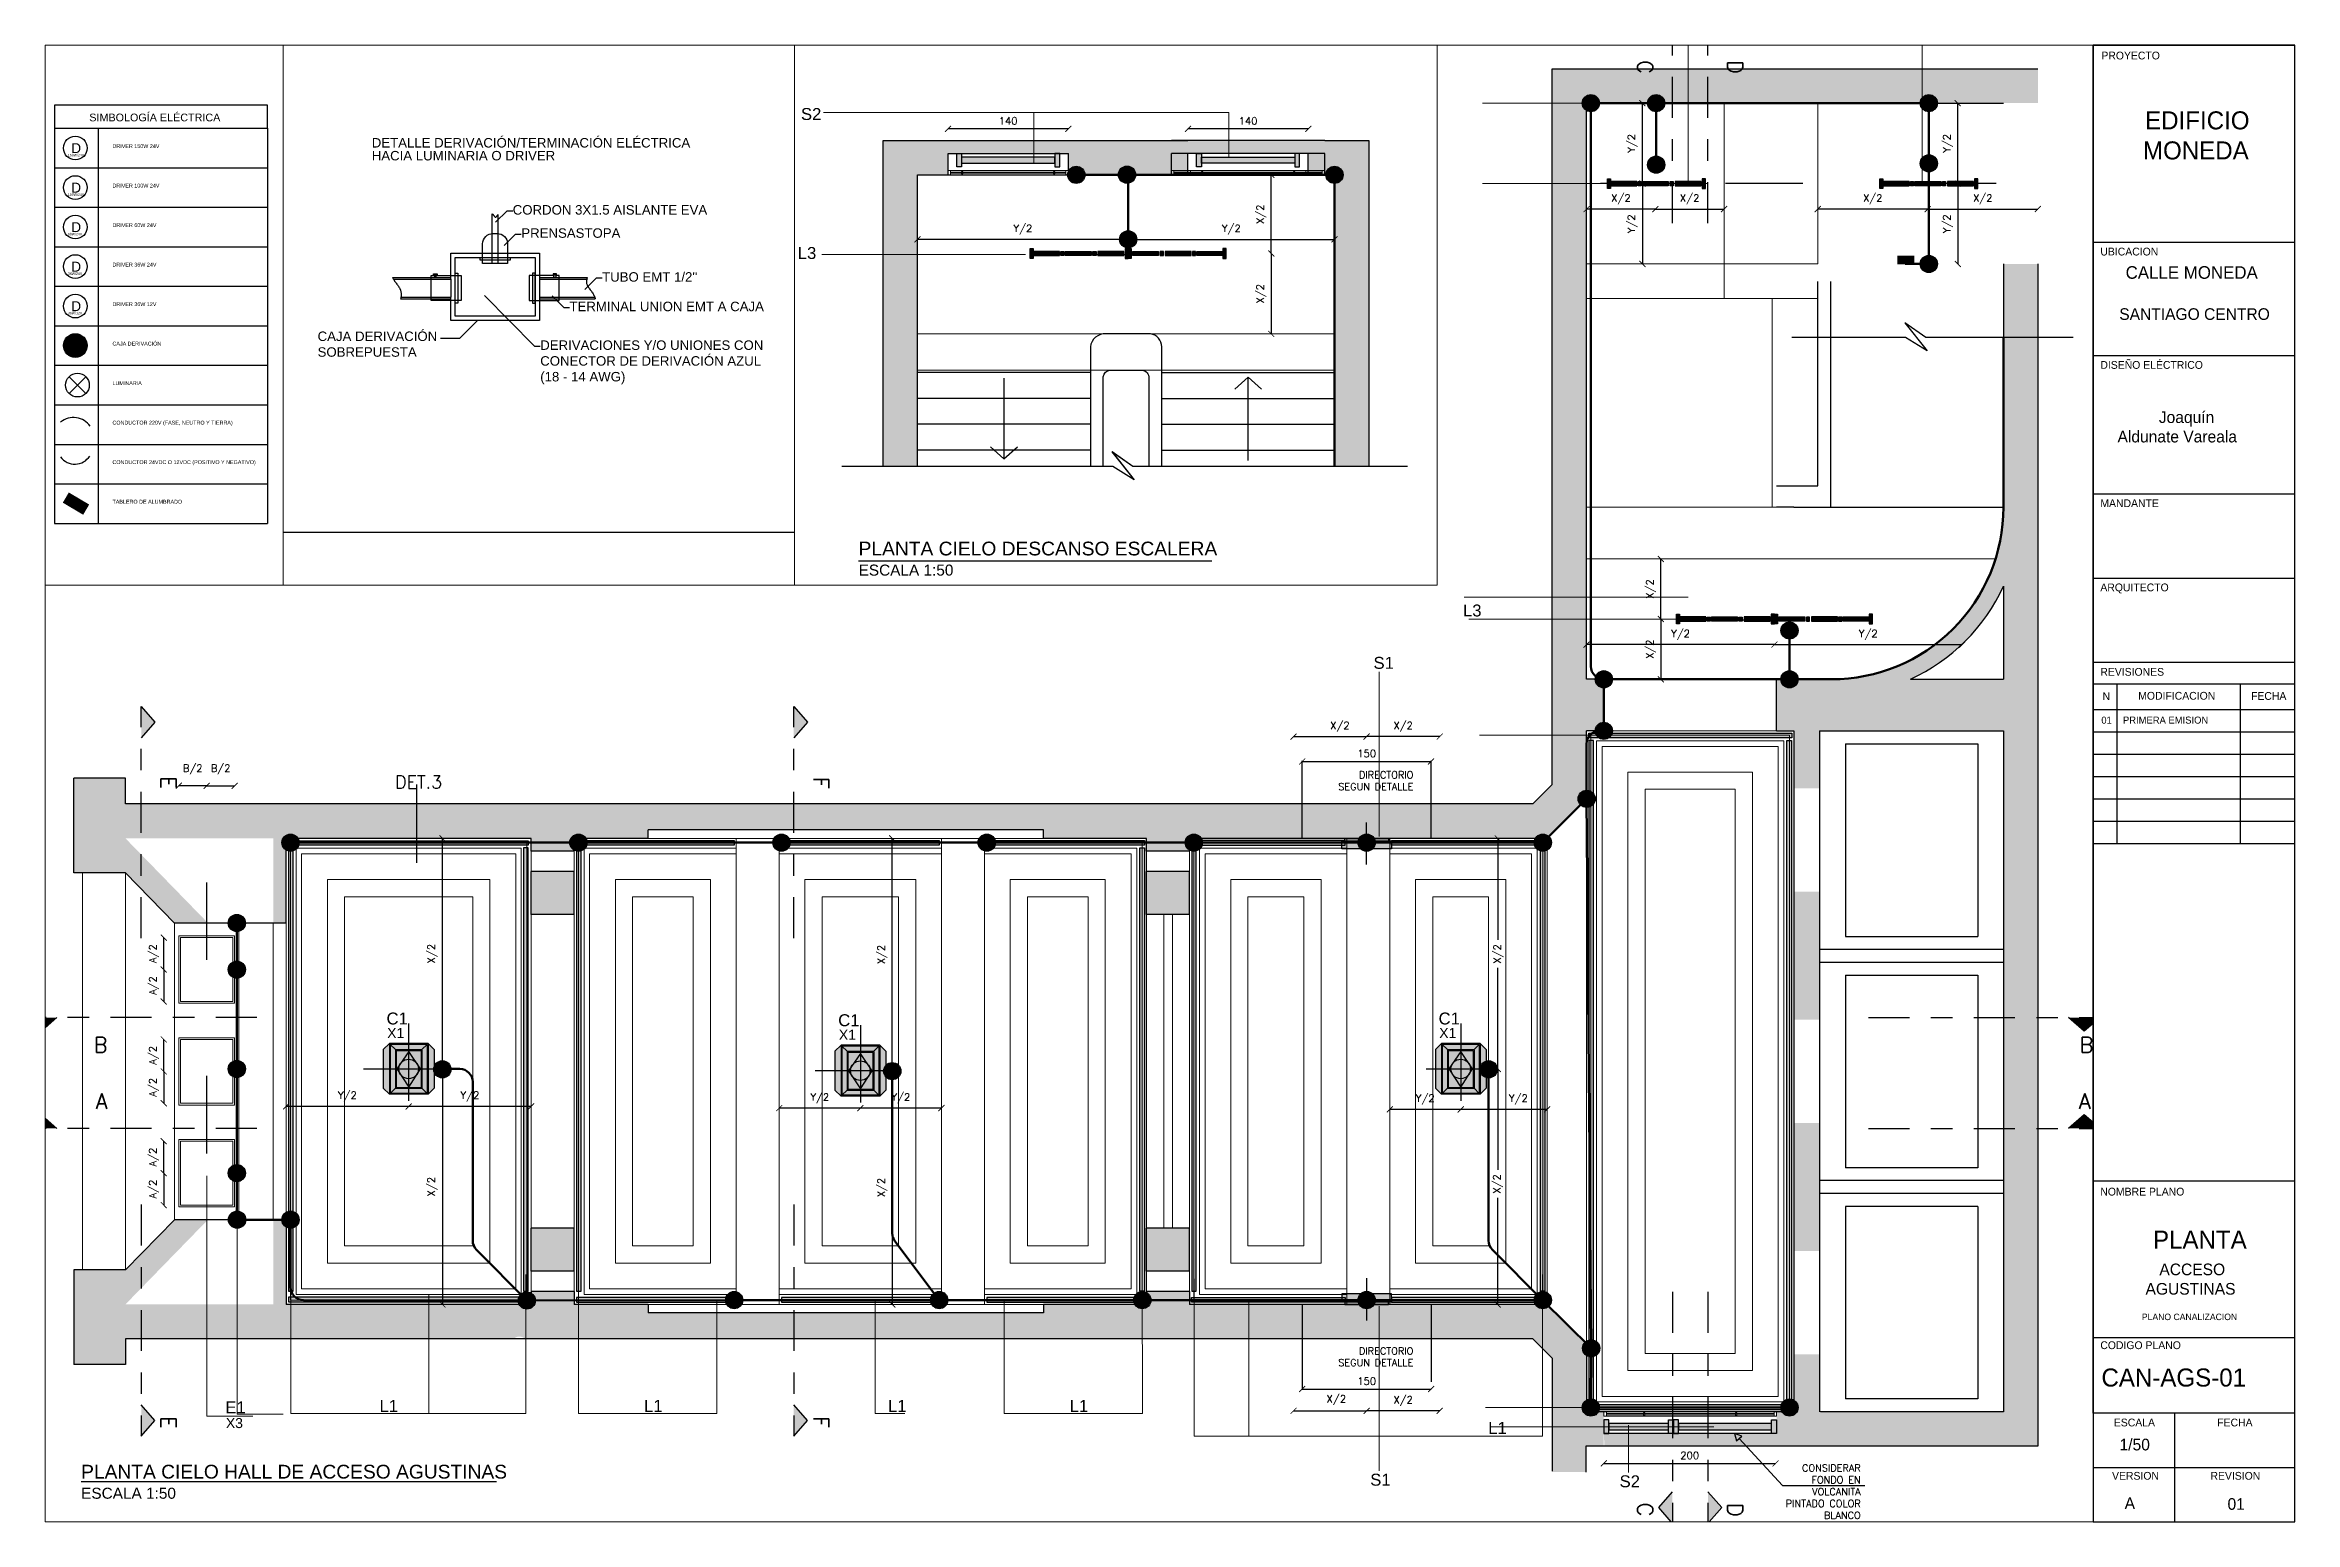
# Paper-space layout 'CANALIZACIÓN' of a CAD drawing. Header units: millimetres. Extents: x 28 to 552, y 2 to 345.
# The model-space entities are those that its viewports show. They can reach past a viewport. Long polylines and large blocks are cut down to what shows.
import ezdxf

# ---------------------------------------------------------------- set-up
doc = ezdxf.new("R2010")
doc.units = ezdxf.units.MM
for name, pattern in [('ACAD_ISO03W100', [30, 12, -18]), ('ACCESO AGUSTINAS$0$ACAD_ISO03W100', [30, 12, -18]), ('ACCESO MATIAS COUSIÑO$0$DASHDOT', [25.4, 12.7, -6.35, 0, -6.35]), ('CENTER2', [28.575, 19.05, -3.175, 3.175, -3.175])]:
    doc.linetypes.add(name, pattern=pattern)
for name, color, linetype in [('$0$COTAS', 1, 'Continuous'), ('ACCESO AGUSTINAS$0$ESCALERA', 254, 'ACCESO AGUSTINAS$0$ACAD_ISO03W100'), ('ACCESO AGUSTINAS$0$MURO', 3, 'Continuous'), ('ACCESO AGUSTINAS$0$Muros', 6, 'Continuous'), ('bordes_layout', 1, 'Continuous'), ('conductor 24V', 30, 'Continuous'), ('CORTES', 4, 'Continuous'), ('derivación eléctrica', 10, 'Continuous'), ('DRIVERS LEDS 220v a 12V', 10, 'Continuous'), ('ESCALERA', 254, 'ACAD_ISO03W100'), ('HATCH', 253, 'Continuous'), ('I-DETALLES', 5, 'Continuous'), ('I-EQUIPOS', 150, 'Continuous'), ('I-LINEAS', 1, 'ACAD_ISO03W100'), ('I-TEXT', 4, 'Continuous'), ('leyenda_iluminación', 41, 'Continuous'), ('Luminarias', 10, 'Continuous'), ('Muros', 6, 'Continuous'), ('PROYECCION', 8, 'ACAD_ISO03W100'), ('TEXTO', 1, 'Continuous')]:
    doc.layers.add(name, color=color, linetype=linetype)
for name, color, linetype, lineweight in [('00', 8, 'Continuous', 0), ('013', 2, 'Continuous', 9), ('020', 4, 'Continuous', 15), ('05', 1, 'Continuous', 5), ('ACCESO AGUSTINAS$0$05', 1, 'Continuous', 5), ('canalización EMT', 100, 'Continuous', 80), ('I-GUIAS', 176, 'Continuous', 13)]:
    doc.layers.add(name, color=color, linetype=linetype, lineweight=lineweight)
doc.styles.add('ABWB', font='arial.ttf')
doc.styles.add('Numeracion Muebles', font='')
doc.styles.add('Romans', font='romans.shx')
doc.styles.get("Standard").update_dxf_attribs({"font": 'arial.ttf'})
doc.styles.get('Numeracion Muebles').set_extended_font_data('Century Gothic')
doc.dimstyles.new('ABA-50', dxfattribs={"dimscale": 50, "dimtxt": 1.7, "dimasz": 1.4, "dimexe": 1, "dimexo": 5, "dimgap": 1, "dimtad": 1, "dimdec": 0, "dimlfac": 0.1, "dimdsep": 46, "dimtxsty": 'Romans', "dimblk": 'ARCHTICK', "dimcen": -1, "dimse1": 1, "dimse2": 1, "dimclrd": 1, "dimclre": 50, "dimclrt": 130, "dimadec": 0, "dimazin": 0, "dimtfac": 1, "dimtdec": 0, "dimtofl": 0, "dimtmove": 2, "dimatfit": 3, "dimldrblk": 'ABA_DOT', "dimfxl": 1, "dimtolj": 1, "dimarcsym": 0})

psp = doc.layouts.new('CANALIZACIÓN')

# ---------------------------------------------------------------- texts
at = {"layer": 'leyenda_iluminación', "attachment_point": 1, "style": 'Numeracion Muebles'}
for s, width, heights, insert, char_height in [('PROYECTO', 0.126, [0], (506.88, 343.54), 1.814), ('\\pi-10.0689;EDIFICIO \\P\\pi-10.5681;MONEDA ', 3.6241, [0], (527.12, 329.65), 4.1933), ('UBICACION', 0.126, [0], (506.64, 297.94), 1.814), ('CALLE MONEDA', 32.9383, [0], (512.52, 293.64), 2.9353), ('SANTIAGO CENTRO', 35.7295, [0], (511.04, 283.85), 2.7095), ('DISEÑO ELÉCTRICO', 33.974, [0], (506.64, 271.58), 1.8144), ('\\pi15.44507;Joaquín\\P\\pi5.83278;Aldunate Vareala', 45.9859, [13.56], (504.8, 259.87), 2.7095), ('MANDANTE', 0.126, [0], (506.64, 239.4), 1.814), ('ARQUITECTO', 0.126, [0], (506.64, 219.83), 1.814), ('REVISIONES', 0.126, [0], (506.64, 200.19), 1.814), ('N', 0.126, [0], (507.15, 194.52), 1.81), ('MODIFICACION', 0.126, [0], (515.45, 194.62), 1.8144), ('FECHA', 0.126, [0], (541.7, 194.58), 1.814), ('01', 0.126, [0], (506.87, 188.87), 1.638), ('PRIMERA EMISION', 22.8217, [0], (511.9, 188.88), 1.638), ('NOMBRE PLANO', 20.7952, [0], (506.63, 79.29), 1.8144), ('PLANTA ', 1.1042, [0], (518.89, 69.31), 4.193), ('\\pi8.11368;ACCESO \\P\\pi4.88808;AGUSTINAS', 31.5812, [0], (512.26, 61.65), 2.7095), ('\\pi3.57632;PLANO CANALIZACION', 31.5812, [0], (512.72, 50), 1.5), ('CODIGO PLANO', 23.5082, [0], (506.63, 43.57), 1.8144), ('CAN-AGS-01', 4.1933, [0], (506.89, 37.24), 4.193), ('ESCALA', 0.8793, [0], (509.78, 25.59), 1.814), ('1/50', 1.1042, [0], (511.11, 20.91), 2.71), ('FECHA', 0.126, [0], (533.84, 25.59), 1.814), ('VERSION', 0.8793, [0], (509.36, 13.19), 1.814), ('REVISION', 0.126, [0], (532.26, 13.19), 1.814), ('A', 1.1042, [0], (512.29, 7.28), 2.71), ('01', 1.1042, [0], (536.23, 7.09), 2.71)]:
    psp.add_mtext_dynamic_manual_height_columns(s, width=width, gutter_width=12.5, heights=heights, dxfattribs=dict(at, insert=insert, char_height=char_height))

msp = doc.modelspace()

# ---------------------------------------------------------------- texts
at = {"layer": 'I-DETALLES', "color": 3, "linetype": 'CENTER2', "char_height": 178.2, "width": 1556.315, "rotation": 270, "style": 'Romans'}
for s, insert, attachment_point in [('C', (20334, 15763.5), 3), ('D', (21203.1, 15763.5), 9), ('E', (2974.9, 7449.6), 9), ('F', (10567.2, 7449.6), 9), ('\\pi723.00017;E', (2974.9, 876.8), 7), ('\\pi723.00017;F', (10567.2, 876.8), 7), ('\\pi714.51446;C', (20334, -137.1), 1), ('\\pi718.75732;D', (21203.1, -137.1), 7)]:
    msp.add_mtext(s, dxfattribs=dict(at, insert=insert, attachment_point=attachment_point))
at = {"layer": 'I-DETALLES', "color": 3, "linetype": 'CENTER2', "style": 'Romans'}
for s, insert, char_height, width, attachment_point in [('DET.3', (6247.6, 7454.3), 148.5, 1296.929, 9), ('B', (2355.9, 4561.2), 178.2, 1556.315, 3), ('\\pi718.75732;B', (24580.3, 4561.2), 178.2, 1556.315, 1), ('A', (2355.9, 3726.7), 178.2, 1556.315, 9), ('\\pi710.2716;A', (24580.3, 3726.7), 178.2, 1556.315, 7)]:
    msp.add_mtext(s, dxfattribs=dict(at, insert=insert, char_height=char_height, width=width, attachment_point=attachment_point))
at = {"layer": 'I-GUIAS', "style": 'ABWB'}
for s, insert, char_height, attachment_point in [('L3', (22098, 16273.5), 139, 1), ('L3', (18124.9, 9592.6), 139, 1), ('S1', (17084.1, 8983.6), 139, 1), ('C1', (5601.3, 4847.4), 139, 1), ('C1', (10856.3, 4827.4), 139, 1), ('C1', (17841.3, 4847.4), 139, 1), ('X1', (5608.7, 4667.1), 115.83, 1), ('X1', (10863.7, 4647.1), 115.83, 1), ('X1', (17848.7, 4667.1), 115.83, 1), ('E1', (3725.7, 325.4), 139, 1), ('L1', (5519.9, 342.4), 139, 1), ('L1', (8597.3, 342.4), 139, 1), ('L1', (11435, 342.4), 139, 1), ('L1', (13549.2, 342.4), 139, 1), ('X3', (3732.5, 130.8), 115.83, 1), ('L1', (18418.7, 85.7), 139, 1), ('S1', (17045.8, -657.1), 139, 7), ('S2', (19946.9, -675.8), 139, 7), ('S2', (18205.9, -5075.9), 139, 7), ('L3', (18384.6, -6551.1), 139, 3)]:
    msp.add_mtext(s, dxfattribs=dict(at, insert=insert, char_height=char_height, attachment_point=attachment_point))
at = {"layer": 'I-TEXT', "char_height": 82.5, "width": 1037.374, "style": 'Romans'}
for s, insert, attachment_point in [('DIRECTORIO SEGUN DETALLE', (17547.8, 7432.6), 9), ('DIRECTORIO SEGUN DETALLE', (17547.8, 953.5), 3), ('CONSIDERAR FONDO EN VOLCANITA PINTADO COLOR BLANCO', (22752.7, -1041.3), 9)]:
    msp.add_mtext(s, dxfattribs=dict(at, insert=insert, attachment_point=attachment_point))
at = {"layer": 'leyenda_iluminación'}
for s, height, p in [('SIMBOLOGÍA ELÉCTRICA', 65.069, (273.8, -16279.8)), ('DRIVER 150W 24V', 32.535, (469.2, -16505.2)), ('DRIVER 100W 24V', 32.535, (469.2, -16838.5)), ('DETALLE DERIVACIÓN/TERMINACIÓN ELÉCTRICA', 110, (4172.8, -17217.9)), ('DRIVER 60W 24V', 32.535, (469.2, -17171.8)), ('HACIA LUMINARIA O DRIVER', 110, (4172.8, -17367.9)), ('DRIVER 36W 24V', 32.535, (469.2, -17505.2)), ('DRIVER 36W 12V', 32.535, (469.2, -17838.5)), ('CAJA DERIVACIÓN', 32.535, (469.2, -18171.8)), ('LUMINARIA', 32.53, (469.2, -18505.2)), ('CONDUCTOR 220V (FASE, NEUTRO Y TIERRA)', 32.535, (469.2, -18838.5)), ('CONDUCTOR 24VDC O 12VDC (POSITIVO Y NEGATIVO)', 32.535, (469.2, -19171.8)), ('TABLERO DE ALUMBRADO', 32.535, (469.2, -19505.2))]:
    msp.add_text(s, height=height, dxfattribs=at).set_placement(p)
note = msp.add_mtext_dynamic_manual_height_columns('CORDON 3X1.5 AISLANTE EVA\\P', width=2553.423, gutter_width=550, heights=[200.5, 0], dxfattribs=dict(at, insert=(5812.8, -17887.9), char_height=110, attachment_point=1))
at = {"layer": 'leyenda_iluminación', "char_height": 110, "attachment_point": 1}
for s, width, heights, insert in [('PRENSASTOPA', 310, [0], (5912.8, -18157.9)), ("TUBO EMT 1/2''", 2553.423, [200.5], (6852.8, -18667.9)), ('TERMINAL UNION EMT A CAJA', 2553.423, [200.5], (6472.8, -19011.4)), ('CAJA DERIVACIÓN SOBREPUESTA', 1514.712, [418.1], (3542.8, -19357.9)), ('DERIVACIONES Y/O UNIONES CON CONECTOR DE DERIVACIÓN AZUL (18 - 14 AWG)', 2643.987, [658.3], (6132.8, -19461.4))]:
    msp.add_mtext_dynamic_manual_height_columns(s, width=width, gutter_width=550, heights=heights, dxfattribs=dict(at, insert=insert))
at = {"layer": 'TEXTO', "char_height": 160, "attachment_point": 1}
for s, insert in [('PLANTA CIELO HALL DE ACCESO AGUSTINAS\\P{\\H0.8x;ESCALA 1:50}', (2047.8, -412.3)), ('PLANTA CIELO DESCANSO ESCALERA{\\H0.8x;\\PESCALA 1:50}', (18876.5, -9977.8))]:
    msp.add_mtext(s, dxfattribs=dict(at, insert=insert))

# ---------------------------------------------------------------- blocks, each defined once
blk = doc.blocks.new('ACCESO AGUSTINAS')
blk.add_lwpolyline([(22529, -7111), (22417, -7111)])
at = {"layer": 'ACCESO AGUSTINAS$0$05', "ltscale": 0.1}
for points in [[(20662, -7061), (20662, -7111), (20632, -7111), (20632, -7061), (20662, -7061)], [(20662, -7061), (22387, -7061)], [(20662, -7078), (22387, -7078)], [(20662, -7093), (22387, -7093)], [(20662, -7111), (22387, -7111)], [(20997, -7070), (20997, -7100), (20982, -7100), (20982, -7070), (20997, -7070)], [(22052, -7070), (22052, -7100), (22067, -7100), (22067, -7070), (22052, -7070)], [(22417, -7061), (22417, -7111), (22387, -7111), (22387, -7061), (22417, -7061)]]:
    blk.add_lwpolyline(points, dxfattribs=at)
at = {"layer": 'ACCESO AGUSTINAS$0$ESCALERA', "ltscale": 0.08}
for p, q in [((19689, -9411), (17679, -9411)), ((18684, -9477), (18684, -10413)), ((20519, -9411), (22529, -9411)), ((21524, -9465), (21369, -9605)), ((21524, -10432), (21524, -9465)), ((21524, -9465), (21680, -9605)), ((19689, -9711), (17679, -9711)), ((20519, -9711), (22529, -9711)), ((19689, -10011), (17679, -10011)), ((20519, -10011), (22529, -10011)), ((19689, -10311), (17679, -10311)), ((18684, -10413), (18529, -10274)), ((18684, -10413), (18840, -10274)), ((20519, -10311), (22529, -10311))]:
    blk.add_line(p, q, dxfattribs=at)
at = {"layer": 'ACCESO AGUSTINAS$0$MURO', "color": 2, "ltscale": 0.1}
blk.add_lwpolyline([(-3802, 17268), (27147, 17268), (27147, -23096), (-3802, -23096)], close=True, dxfattribs=at)
at = {"layer": 'ACCESO AGUSTINAS$0$Muros'}
for p, q in [((17279, -10501), (17279, -6711)), ((17279, -6711), (20632, -6711)), ((22417, -6711), (22929, -6711)), ((22929, -6711), (22929, -10501)), ((17679, -10501), (17679, -7111)), ((17679, -7111), (20632, -7111)), ((22529, -7111), (22529, -10501))]:
    blk.add_line(p, q, dxfattribs=at)
for points in [[(22417, -6711), (20632, -6711)], [(20632, -7111), (20632, -6861)], [(22417, -6861), (20632, -6861)], [(22417, -7111), (22417, -6861)]]:
    blk.add_lwpolyline(points, dxfattribs=at)
for points in [[(20519, -10501), (20519, -9111, 0.396137), (20387, -8961), (19871, -8961, 0.406562), (19689, -9111), (19689, -10501)], [(19839, -10501), (19839, -9459, -0.354922), (19920, -9381), (20273, -9381, -0.403709), (20369, -9459), (20369, -10501)]]:
    blk.add_lwpolyline(points, format="xyb", dxfattribs=at)
at = {"layer": 'ACCESO AGUSTINAS$0$Muros', "color": 2}
blk.add_lwpolyline([(23379, -10501), (20183, -10501), (19941, -10332), (20199, -10659), (19950, -10501), (16800, -10501)], dxfattribs=at)
blk = doc.blocks.new('CINTA LED')
at = {"layer": 'I-EQUIPOS'}
h = blk.add_hatch(color=254, dxfattribs=at)
h.dxf.hatch_style = 1
h.paths.add_polyline_path([(1020.1, 2175.3), (1014.8, 2175.3), (1014.8, 2691), (1020.1, 2691)])
blk.add_lwpolyline([(1020.1, 2691), (1014.8, 2691), (1014.8, 2175.3), (1020.1, 2175.3), (1020.1, 2691)], dxfattribs=at)
blk = doc.blocks.new('CINTA LED2')
at = {"layer": 'I-EQUIPOS'}
h = blk.add_hatch(color=254, dxfattribs=at)
h.dxf.hatch_style = 1
h.paths.add_polyline_path([(1293.4, 2693.5), (1293.4, 2698.8), (1014.8, 2698.8), (1014.8, 2693.5)])
blk.add_lwpolyline([(1014.8, 2693.5), (1014.8, 2698.8), (1293.4, 2698.8), (1293.4, 2693.5), (1014.8, 2693.5)], dxfattribs=at)
blk = doc.blocks.new('C1')
at = {"layer": 'I-EQUIPOS'}
h = blk.add_hatch(color=254, dxfattribs=at)
h.dxf.hatch_style = 1
h.paths.add_polyline_path([(-8713.4, 2023.9), (-8726, 2011.3), (-8726, 1930.3), (-8713.4, 1917.7), (-8632.4, 1917.7), (-8632.4, 2023.9)])
h.paths.add_polyline_path([(-8619.8, 2011.3), (-8632.4, 2023.9), (-8632.4, 1917.7), (-8619.8, 1930.3)])
for p, q in [((-8713.4, 2023.9), (-8726, 2011.3)), ((-8713.4, 2023.9), (-8713.4, 1917.7)), ((-8632.4, 2023.9), (-8713.4, 2023.9)), ((-8711.6, 2022.1), (-8711.6, 1919.5)), ((-8634.2, 2022.1), (-8711.6, 2022.1)), ((-8700.8, 2011.3), (-8711.6, 2022.1)), ((-8634.2, 2022.1), (-8645, 2011.3)), ((-8634.2, 2022.1), (-8634.2, 1919.5)), ((-8632.4, 2023.9), (-8632.4, 1917.7)), ((-8632.4, 2023.9), (-8619.8, 2011.3)), ((-8726, 2011.3), (-8726, 1930.3)), ((-8700.8, 2011.3), (-8645, 2011.3)), ((-8700.8, 2010.4), (-8700.8, 1929.4)), ((-8699, 2009.5), (-8646.8, 2009.5)), ((-8699, 2008.6), (-8699, 1931.2)), ((-8646.8, 2008.6), (-8646.8, 1931.2)), ((-8645, 2010.4), (-8645, 1929.4)), ((-8619.8, 2011.3), (-8619.8, 1930.3)), ((-8713.4, 1917.7), (-8726, 1930.3)), ((-8632.4, 1917.7), (-8713.4, 1917.7)), ((-8700.8, 1930.3), (-8711.6, 1919.5)), ((-8634.2, 1919.5), (-8711.6, 1919.5)), ((-8700.8, 1930.3), (-8645, 1930.3)), ((-8699, 1932.1), (-8646.8, 1932.1)), ((-8645, 1930.3), (-8634.2, 1919.5)), ((-8632.4, 1917.7), (-8619.8, 1930.3))]:
    blk.add_line(p, q, dxfattribs=at)
blk.add_lwpolyline([(-8647.9, 1970.8), (-8672.9, 2007), (-8697.9, 1970.8), (-8672.9, 1932.9)], close=True, dxfattribs=at)
blk.add_circle((-8672.9, 1970.8), 20.5, dxfattribs=at)
blk = doc.blocks.new('_ArchTick')
at = {"color": 0, "linetype": 'ByBlock', "const_width": 0.15}
blk.add_lwpolyline([(-0.5, -0.5), (0.5, 0.5)], dxfattribs=at)
blk = doc.blocks.new('*D8')
at = {"layer": '$0$COTAS', "color": 1, "lineweight": -2, "transparency": 16777216}
blk.add_line((6251, 4191), (6251, 1453), dxfattribs=at)
at = {"layer": 'Defpoints', "color": 0, "transparency": 16777216}
for p in [(5351, 4191), (5351, 1453), (6251, 1453)]:
    blk.add_point(p, dxfattribs=at)
at = {"layer": '$0$COTAS', "color": 1, "lineweight": -2, "transparency": 16777216, "xscale": 70, "yscale": 70, "zscale": 70}
for p, rotation in [((6251, 4191), 90), ((6251, 1453), 270)]:
    blk.add_blockref('_ArchTick', p, dxfattribs=dict(at, rotation=rotation))
at = {"layer": '$0$COTAS', "color": 130, "transparency": 16777216, "insert": (6136, 2822), "char_height": 85, "attachment_point": 5, "rotation": 90, "style": 'Romans'}
blk.add_mtext('\\A1;X/2', dxfattribs=at)
blk = doc.blocks.new('ABA_DOT')
at = {"color": 50}
for p, q in [((1, 0), (-1, 0)), ((0, -1.5), (0, 1.5))]:
    blk.add_line(p, q, dxfattribs=at)
at = {"color": 4}
blk.add_lwpolyline([(0.25, 0, 0.5, 0.5, 1), (-0.25, 0, 0.5, 0.5, 1)], format="xyseb", close=True, dxfattribs=at)
blk = doc.blocks.new('*D10')
at = {"layer": '$0$COTAS', "color": 1, "lineweight": -2, "transparency": 16777216}
blk.add_line((5859, 3756), (4434, 3756), dxfattribs=at)
at = {"layer": 'Defpoints', "color": 0, "transparency": 16777216}
for p in [(5859, 4062), (4434, 3756), (4434, 3756)]:
    blk.add_point(p, dxfattribs=at)
at = {"layer": '$0$COTAS', "color": 1, "lineweight": -2, "transparency": 16777216, "xscale": 70, "yscale": 70, "zscale": 70, "rotation": 180}
blk.add_blockref('_ArchTick', (4434, 3756), dxfattribs=at)
at = {"layer": '$0$COTAS', "color": 1, "lineweight": -2, "transparency": 16777216, "xscale": 70, "yscale": 70, "zscale": 70}
blk.add_blockref('_ArchTick', (5859, 3756), dxfattribs=at)
at = {"layer": '$0$COTAS', "color": 130, "transparency": 16777216, "insert": (5146, 3871), "char_height": 85, "attachment_point": 5, "style": 'Romans'}
blk.add_mtext('\\A1;Y/2', dxfattribs=at)
blk = doc.blocks.new('*D11')
at = {"layer": '$0$COTAS', "color": 1, "lineweight": -2, "transparency": 16777216}
blk.add_line((7284, 3756), (5859, 3756), dxfattribs=at)
at = {"layer": 'Defpoints', "color": 0, "transparency": 16777216}
for p in [(5859, 4050), (5859, 3756), (7284, 3716)]:
    blk.add_point(p, dxfattribs=at)
at = {"layer": '$0$COTAS', "color": 1, "lineweight": -2, "transparency": 16777216, "xscale": 70, "yscale": 70, "zscale": 70, "rotation": 180}
blk.add_blockref('_ArchTick', (5859, 3756), dxfattribs=at)
at = {"layer": '$0$COTAS', "color": 1, "lineweight": -2, "transparency": 16777216, "xscale": 70, "yscale": 70, "zscale": 70}
blk.add_blockref('_ArchTick', (7284, 3756), dxfattribs=at)
at = {"layer": '$0$COTAS', "color": 130, "transparency": 16777216, "insert": (6571, 3871), "char_height": 85, "attachment_point": 5, "style": 'Romans'}
blk.add_mtext('\\A1;Y/2', dxfattribs=at)
blk = doc.blocks.new('*D9')
at = {"layer": '$0$COTAS', "color": 1, "lineweight": -2, "transparency": 16777216}
blk.add_line((6251, 4191), (6251, 6873), dxfattribs=at)
at = {"layer": 'Defpoints', "color": 0, "transparency": 16777216}
for p in [(5351, 6873), (6251, 6873), (5351, 4191)]:
    blk.add_point(p, dxfattribs=at)
at = {"layer": '$0$COTAS', "color": 1, "lineweight": -2, "transparency": 16777216, "xscale": 70, "yscale": 70, "zscale": 70}
for p, rotation in [((6251, 6873), 90), ((6251, 4191), 270)]:
    blk.add_blockref('_ArchTick', p, dxfattribs=dict(at, rotation=rotation))
at = {"layer": '$0$COTAS', "color": 130, "transparency": 16777216, "insert": (6136, 5532), "char_height": 85, "attachment_point": 5, "rotation": 90, "style": 'Romans'}
blk.add_mtext('\\A1;X/2', dxfattribs=at)
blk = doc.blocks.new('*D12')
at = {"layer": '$0$COTAS', "color": 1, "lineweight": -2, "transparency": 16777216}
blk.add_line((11485, 4171), (11485, 1453), dxfattribs=at)
at = {"layer": 'Defpoints', "color": 0, "transparency": 16777216}
for p in [(10606, 4171), (10606, 1453), (11485, 1453)]:
    blk.add_point(p, dxfattribs=at)
at = {"layer": '$0$COTAS', "color": 1, "lineweight": -2, "transparency": 16777216, "xscale": 70, "yscale": 70, "zscale": 70}
for p, rotation in [((11485, 4171), 90), ((11485, 1453), 270)]:
    blk.add_blockref('_ArchTick', p, dxfattribs=dict(at, rotation=rotation))
at = {"layer": '$0$COTAS', "color": 130, "transparency": 16777216, "insert": (11370, 2812), "char_height": 85, "attachment_point": 5, "rotation": 90, "style": 'Romans'}
blk.add_mtext('\\A1;X/2', dxfattribs=at)
blk = doc.blocks.new('*D14')
at = {"layer": '$0$COTAS', "color": 1, "lineweight": -2, "transparency": 16777216}
blk.add_line((11114, 3736), (10170, 3736), dxfattribs=at)
at = {"layer": 'Defpoints', "color": 0, "transparency": 16777216}
for p in [(11114, 4042), (10170, 3736), (10170, 3736)]:
    blk.add_point(p, dxfattribs=at)
at = {"layer": '$0$COTAS', "color": 1, "lineweight": -2, "transparency": 16777216, "xscale": 70, "yscale": 70, "zscale": 70, "rotation": 180}
blk.add_blockref('_ArchTick', (10170, 3736), dxfattribs=at)
at = {"layer": '$0$COTAS', "color": 1, "lineweight": -2, "transparency": 16777216, "xscale": 70, "yscale": 70, "zscale": 70}
blk.add_blockref('_ArchTick', (11114, 3736), dxfattribs=at)
at = {"layer": '$0$COTAS', "color": 130, "transparency": 16777216, "insert": (10642, 3851), "char_height": 85, "attachment_point": 5, "style": 'Romans'}
blk.add_mtext('\\A1;Y/2', dxfattribs=at)
blk = doc.blocks.new('*D15')
at = {"layer": '$0$COTAS', "color": 1, "lineweight": -2, "transparency": 16777216}
blk.add_line((12057, 3736), (11114, 3736), dxfattribs=at)
at = {"layer": 'Defpoints', "color": 0, "transparency": 16777216}
for p in [(11114, 4030), (11114, 3736), (12057, 3696)]:
    blk.add_point(p, dxfattribs=at)
at = {"layer": '$0$COTAS', "color": 1, "lineweight": -2, "transparency": 16777216, "xscale": 70, "yscale": 70, "zscale": 70, "rotation": 180}
blk.add_blockref('_ArchTick', (11114, 3736), dxfattribs=at)
at = {"layer": '$0$COTAS', "color": 1, "lineweight": -2, "transparency": 16777216, "xscale": 70, "yscale": 70, "zscale": 70}
blk.add_blockref('_ArchTick', (12057, 3736), dxfattribs=at)
at = {"layer": '$0$COTAS', "color": 130, "transparency": 16777216, "insert": (11585, 3851), "char_height": 85, "attachment_point": 5, "style": 'Romans'}
blk.add_mtext('\\A1;Y/2', dxfattribs=at)
blk = doc.blocks.new('*D13')
at = {"layer": '$0$COTAS', "color": 1, "lineweight": -2, "transparency": 16777216}
blk.add_line((11485, 4171), (11485, 6873), dxfattribs=at)
at = {"layer": 'Defpoints', "color": 0, "transparency": 16777216}
for p in [(10606, 6873), (11485, 6873), (10606, 4171)]:
    blk.add_point(p, dxfattribs=at)
at = {"layer": '$0$COTAS', "color": 1, "lineweight": -2, "transparency": 16777216, "xscale": 70, "yscale": 70, "zscale": 70}
for p, rotation in [((11485, 6873), 90), ((11485, 4171), 270)]:
    blk.add_blockref('_ArchTick', p, dxfattribs=dict(at, rotation=rotation))
at = {"layer": '$0$COTAS', "color": 130, "transparency": 16777216, "insert": (11370, 5522), "char_height": 85, "attachment_point": 5, "rotation": 90, "style": 'Romans'}
blk.add_mtext('\\A1;X/2', dxfattribs=at)
blk = doc.blocks.new('*D16')
at = {"layer": '$0$COTAS', "color": 1, "lineweight": -2, "transparency": 16777216}
for p, q in [((18529, 4191), (18529, 3017)), ((18529, 1453), (18529, 2691))]:
    blk.add_line(p, q, dxfattribs=at)
at = {"layer": 'Defpoints', "color": 0, "transparency": 16777216}
for p in [(17591, 4191), (17591, 1453), (18529, 1453)]:
    blk.add_point(p, dxfattribs=at)
at = {"layer": '$0$COTAS', "color": 1, "lineweight": -2, "transparency": 16777216, "xscale": 70, "yscale": 70, "zscale": 70}
for p, rotation in [((18529, 4191), 90), ((18529, 1453), 270)]:
    blk.add_blockref('_ArchTick', p, dxfattribs=dict(at, rotation=rotation))
at = {"layer": '$0$COTAS', "color": 130, "transparency": 16777216, "insert": (18533, 2854), "char_height": 85, "attachment_point": 5, "rotation": 90, "style": 'Romans'}
blk.add_mtext('\\A1;X/2', dxfattribs=at)
blk = doc.blocks.new('*D18')
at = {"layer": '$0$COTAS', "color": 1, "lineweight": -2, "transparency": 16777216}
blk.add_line((18099, 3721), (17274, 3721), dxfattribs=at)
at = {"layer": 'Defpoints', "color": 0, "transparency": 16777216}
for p in [(18099, 4062), (17274, 3756), (17274, 3721)]:
    blk.add_point(p, dxfattribs=at)
at = {"layer": '$0$COTAS', "color": 1, "lineweight": -2, "transparency": 16777216, "xscale": 70, "yscale": 70, "zscale": 70, "rotation": 180}
blk.add_blockref('_ArchTick', (17274, 3721), dxfattribs=at)
at = {"layer": '$0$COTAS', "color": 1, "lineweight": -2, "transparency": 16777216, "xscale": 70, "yscale": 70, "zscale": 70}
blk.add_blockref('_ArchTick', (18099, 3721), dxfattribs=at)
at = {"layer": '$0$COTAS', "color": 130, "transparency": 16777216, "insert": (17686, 3836), "char_height": 85, "attachment_point": 5, "style": 'Romans'}
blk.add_mtext('\\A1;Y/2', dxfattribs=at)
blk = doc.blocks.new('*D19')
at = {"layer": '$0$COTAS', "color": 1, "lineweight": -2, "transparency": 16777216}
blk.add_line((19104, 3721), (18099, 3721), dxfattribs=at)
at = {"layer": 'Defpoints', "color": 0, "transparency": 16777216}
for p in [(18099, 4050), (18099, 3721), (19104, 3716)]:
    blk.add_point(p, dxfattribs=at)
at = {"layer": '$0$COTAS', "color": 1, "lineweight": -2, "transparency": 16777216, "xscale": 70, "yscale": 70, "zscale": 70, "rotation": 180}
blk.add_blockref('_ArchTick', (18099, 3721), dxfattribs=at)
at = {"layer": '$0$COTAS', "color": 1, "lineweight": -2, "transparency": 16777216, "xscale": 70, "yscale": 70, "zscale": 70}
blk.add_blockref('_ArchTick', (19104, 3721), dxfattribs=at)
at = {"layer": '$0$COTAS', "color": 130, "transparency": 16777216, "insert": (18769, 3836), "char_height": 85, "attachment_point": 5, "style": 'Romans'}
blk.add_mtext('\\A1;Y/2', dxfattribs=at)
blk = doc.blocks.new('*D17')
at = {"layer": '$0$COTAS', "color": 1, "lineweight": -2, "transparency": 16777216}
for p, q in [((18529, 6873), (18529, 5692)), ((18529, 4191), (18529, 5366))]:
    blk.add_line(p, q, dxfattribs=at)
at = {"layer": 'Defpoints', "color": 0, "transparency": 16777216}
for p in [(17591, 6873), (18529, 6873), (17591, 4191)]:
    blk.add_point(p, dxfattribs=at)
at = {"layer": '$0$COTAS', "color": 1, "lineweight": -2, "transparency": 16777216, "xscale": 70, "yscale": 70, "zscale": 70}
for p, rotation in [((18529, 6873), 90), ((18529, 4191), 270)]:
    blk.add_blockref('_ArchTick', p, dxfattribs=dict(at, rotation=rotation))
at = {"layer": '$0$COTAS', "color": 130, "transparency": 16777216, "insert": (18538, 5529), "char_height": 85, "attachment_point": 5, "rotation": 90, "style": 'Romans'}
blk.add_mtext('\\A1;X/2', dxfattribs=at)
blk = doc.blocks.new('*D21')
at = {"layer": '$0$COTAS', "color": 1, "lineweight": -2, "transparency": 16777216}
blk.add_line((3009, 5347), (3009, 5718), dxfattribs=at)
at = {"layer": 'Defpoints', "color": 0, "transparency": 16777216}
for p in [(3009, 5718), (3509, 5718), (3509, 5347)]:
    blk.add_point(p, dxfattribs=at)
at = {"layer": '$0$COTAS', "color": 1, "lineweight": -2, "transparency": 16777216, "xscale": 70, "yscale": 70, "zscale": 70}
for p, rotation in [((3009, 5718), 90), ((3009, 5347), 270)]:
    blk.add_blockref('_ArchTick', p, dxfattribs=dict(at, rotation=rotation))
at = {"layer": '$0$COTAS', "color": 130, "transparency": 16777216, "insert": (2895, 5532), "char_height": 85, "attachment_point": 5, "rotation": 90, "style": 'Romans'}
blk.add_mtext('\\A1;A/2', dxfattribs=at)
blk = doc.blocks.new('*D22')
at = {"layer": '$0$COTAS', "color": 1, "lineweight": -2, "transparency": 16777216}
blk.add_line((3009, 5347), (3009, 4975), dxfattribs=at)
at = {"layer": 'Defpoints', "color": 0, "transparency": 16777216}
for p in [(3509, 5347), (3009, 4975), (3509, 4975)]:
    blk.add_point(p, dxfattribs=at)
at = {"layer": '$0$COTAS', "color": 1, "lineweight": -2, "transparency": 16777216, "xscale": 70, "yscale": 70, "zscale": 70}
for p, rotation in [((3009, 5347), 90), ((3009, 4975), 270)]:
    blk.add_blockref('_ArchTick', p, dxfattribs=dict(at, rotation=rotation))
at = {"layer": '$0$COTAS', "color": 130, "transparency": 16777216, "insert": (2895, 5161), "char_height": 85, "attachment_point": 5, "rotation": 90, "style": 'Romans'}
blk.add_mtext('\\A1;A/2', dxfattribs=at)
blk = doc.blocks.new('*D23')
at = {"layer": '$0$COTAS', "color": 1, "lineweight": -2, "transparency": 16777216}
blk.add_line((3509, 7485), (3184, 7485), dxfattribs=at)
at = {"layer": 'Defpoints', "color": 0, "transparency": 16777216}
for p in [(3184, 7485), (3184, 5565), (3509, 5565)]:
    blk.add_point(p, dxfattribs=at)
at = {"layer": '$0$COTAS', "color": 1, "lineweight": -2, "transparency": 16777216, "xscale": 70, "yscale": 70, "zscale": 70, "rotation": 180}
blk.add_blockref('_ArchTick', (3184, 7485), dxfattribs=at)
at = {"layer": '$0$COTAS', "color": 1, "lineweight": -2, "transparency": 16777216, "xscale": 70, "yscale": 70, "zscale": 70}
blk.add_blockref('_ArchTick', (3509, 7485), dxfattribs=at)
at = {"layer": '$0$COTAS', "color": 130, "transparency": 16777216, "insert": (3346, 7675), "char_height": 85, "attachment_point": 5, "style": 'Romans'}
blk.add_mtext('\\A1;B/2', dxfattribs=at)
blk = doc.blocks.new('*D24')
at = {"layer": '$0$COTAS', "color": 1, "lineweight": -2, "transparency": 16777216}
blk.add_line((3509, 7485), (3834, 7485), dxfattribs=at)
at = {"layer": 'Defpoints', "color": 0, "transparency": 16777216}
for p in [(3834, 7485), (3509, 5565), (3834, 5565)]:
    blk.add_point(p, dxfattribs=at)
at = {"layer": '$0$COTAS', "color": 1, "lineweight": -2, "transparency": 16777216, "xscale": 70, "yscale": 70, "zscale": 70, "rotation": 180}
blk.add_blockref('_ArchTick', (3509, 7485), dxfattribs=at)
at = {"layer": '$0$COTAS', "color": 1, "lineweight": -2, "transparency": 16777216, "xscale": 70, "yscale": 70, "zscale": 70}
blk.add_blockref('_ArchTick', (3834, 7485), dxfattribs=at)
at = {"layer": '$0$COTAS', "color": 130, "transparency": 16777216, "insert": (3671, 7675), "char_height": 85, "attachment_point": 5, "style": 'Romans'}
blk.add_mtext('\\A1;B/2', dxfattribs=at)
blk = doc.blocks.new('*D25')
at = {"layer": '$0$COTAS', "color": 1, "lineweight": -2, "transparency": 16777216}
blk.add_line((3009, 4163), (3009, 4535), dxfattribs=at)
at = {"layer": 'Defpoints', "color": 0, "transparency": 16777216}
for p in [(3009, 4535), (3509, 4535), (3509, 4163)]:
    blk.add_point(p, dxfattribs=at)
at = {"layer": '$0$COTAS', "color": 1, "lineweight": -2, "transparency": 16777216, "xscale": 70, "yscale": 70, "zscale": 70}
for p, rotation in [((3009, 4535), 90), ((3009, 4163), 270)]:
    blk.add_blockref('_ArchTick', p, dxfattribs=dict(at, rotation=rotation))
at = {"layer": '$0$COTAS', "color": 130, "transparency": 16777216, "insert": (2895, 4349), "char_height": 85, "attachment_point": 5, "rotation": 90, "style": 'Romans'}
blk.add_mtext('\\A1;A/2', dxfattribs=at)
blk = doc.blocks.new('*D26')
at = {"layer": '$0$COTAS', "color": 1, "lineweight": -2, "transparency": 16777216}
blk.add_line((3009, 4163), (3009, 3792), dxfattribs=at)
at = {"layer": 'Defpoints', "color": 0, "transparency": 16777216}
for p in [(3509, 4163), (3009, 3792), (3509, 3792)]:
    blk.add_point(p, dxfattribs=at)
at = {"layer": '$0$COTAS', "color": 1, "lineweight": -2, "transparency": 16777216, "xscale": 70, "yscale": 70, "zscale": 70}
for p, rotation in [((3009, 4163), 90), ((3009, 3792), 270)]:
    blk.add_blockref('_ArchTick', p, dxfattribs=dict(at, rotation=rotation))
at = {"layer": '$0$COTAS', "color": 130, "transparency": 16777216, "insert": (2895, 3977), "char_height": 85, "attachment_point": 5, "rotation": 90, "style": 'Romans'}
blk.add_mtext('\\A1;A/2', dxfattribs=at)
blk = doc.blocks.new('*D27')
at = {"layer": '$0$COTAS', "color": 1, "lineweight": -2, "transparency": 16777216}
blk.add_line((3009, 2980), (3009, 3352), dxfattribs=at)
at = {"layer": 'Defpoints', "color": 0, "transparency": 16777216}
for p in [(3009, 3352), (3509, 3352), (3509, 2980)]:
    blk.add_point(p, dxfattribs=at)
at = {"layer": '$0$COTAS', "color": 1, "lineweight": -2, "transparency": 16777216, "xscale": 70, "yscale": 70, "zscale": 70}
for p, rotation in [((3009, 3352), 90), ((3009, 2980), 270)]:
    blk.add_blockref('_ArchTick', p, dxfattribs=dict(at, rotation=rotation))
at = {"layer": '$0$COTAS', "color": 130, "transparency": 16777216, "insert": (2895, 3166), "char_height": 85, "attachment_point": 5, "rotation": 90, "style": 'Romans'}
blk.add_mtext('\\A1;A/2', dxfattribs=at)
blk = doc.blocks.new('*D28')
at = {"layer": '$0$COTAS', "color": 1, "lineweight": -2, "transparency": 16777216}
blk.add_line((3009, 2980), (3009, 2608), dxfattribs=at)
at = {"layer": 'Defpoints', "color": 0, "transparency": 16777216}
for p in [(3509, 2980), (3009, 2608), (3509, 2608)]:
    blk.add_point(p, dxfattribs=at)
at = {"layer": '$0$COTAS', "color": 1, "lineweight": -2, "transparency": 16777216, "xscale": 70, "yscale": 70, "zscale": 70}
for p, rotation in [((3009, 2980), 90), ((3009, 2608), 270)]:
    blk.add_blockref('_ArchTick', p, dxfattribs=dict(at, rotation=rotation))
at = {"layer": '$0$COTAS', "color": 130, "transparency": 16777216, "insert": (2895, 2794), "char_height": 85, "attachment_point": 5, "rotation": 90, "style": 'Romans'}
blk.add_mtext('\\A1;A/2', dxfattribs=at)
blk = doc.blocks.new('EQUIPO SOBREPUESTO')
at = {"layer": 'I-EQUIPOS'}
h = blk.add_hatch(color=254, dxfattribs=at)
h.dxf.hatch_style = 1
h.paths.add_polyline_path([(-5795.7, 2925), (-5795.7, 2934.1), (-5853.7, 2934.1), (-5853.7, 2925)])
h.paths.add_polyline_path([(-5850.1, 2925), (-5850.1, 2922), (-5799.4, 2922), (-5799.4, 2925)])
for points in [[(-5853.7, 2934.1), (-5853.7, 2925), (-5795.7, 2925), (-5795.7, 2934.1), (-5853.7, 2934.1)], [(-5850.1, 2925), (-5850.1, 2922), (-5799.4, 2922), (-5799.4, 2925)]]:
    blk.add_lwpolyline(points, dxfattribs=at)
at = {"layer": 'I-LINEAS', "linetype": 'ACAD_ISO03W100', "ltscale": 0.3}
blk.add_lwpolyline([(-5824.7, 2952.5), (-5824.7, 2903.4)], dxfattribs=at)
blk = doc.blocks.new('*D32')
at = {"layer": '$0$COTAS', "color": 1, "lineweight": -2, "transparency": 16777216}
blk.add_line((16254, 7767), (17754, 7767), dxfattribs=at)
at = {"layer": 'Defpoints', "color": 0, "transparency": 16777216}
for p in [(17754, 7767), (17754, 7500), (16254, 7388)]:
    blk.add_point(p, dxfattribs=at)
at = {"layer": '$0$COTAS', "color": 1, "lineweight": -2, "transparency": 16777216, "xscale": 70, "yscale": 70, "zscale": 70, "rotation": 180}
blk.add_blockref('_ArchTick', (16254, 7767), dxfattribs=at)
at = {"layer": '$0$COTAS', "color": 1, "lineweight": -2, "transparency": 16777216, "xscale": 70, "yscale": 70, "zscale": 70}
blk.add_blockref('_ArchTick', (17754, 7767), dxfattribs=at)
at = {"layer": '$0$COTAS', "color": 130, "transparency": 16777216, "insert": (17004, 7860), "char_height": 85, "attachment_point": 5, "style": 'Romans'}
blk.add_mtext('\\A1;150', dxfattribs=at)
blk = doc.blocks.new('*D30')
at = {"layer": '$0$COTAS', "color": 1, "lineweight": -2, "transparency": 16777216}
blk.add_line((16154, 8056), (17004, 8056), dxfattribs=at)
at = {"layer": 'Defpoints', "color": 0, "transparency": 16777216}
for p in [(17004, 8056), (16154, 6873), (17004, 6873)]:
    blk.add_point(p, dxfattribs=at)
at = {"layer": '$0$COTAS', "color": 1, "lineweight": -2, "transparency": 16777216, "xscale": 70, "yscale": 70, "zscale": 70, "rotation": 180}
blk.add_blockref('_ArchTick', (16154, 8056), dxfattribs=at)
at = {"layer": '$0$COTAS', "color": 1, "lineweight": -2, "transparency": 16777216, "xscale": 70, "yscale": 70, "zscale": 70}
blk.add_blockref('_ArchTick', (17004, 8056), dxfattribs=at)
at = {"layer": '$0$COTAS', "color": 130, "transparency": 16777216, "insert": (16693, 8171), "char_height": 85, "attachment_point": 5, "style": 'Romans'}
blk.add_mtext('\\A1;X/2', dxfattribs=at)
blk = doc.blocks.new('*D31')
at = {"layer": '$0$COTAS', "color": 1, "lineweight": -2, "transparency": 16777216}
blk.add_line((17854, 8056), (17004, 8056), dxfattribs=at)
at = {"layer": 'Defpoints', "color": 0, "transparency": 16777216}
for p in [(17004, 8056), (17004, 6873), (17854, 6873)]:
    blk.add_point(p, dxfattribs=at)
at = {"layer": '$0$COTAS', "color": 1, "lineweight": -2, "transparency": 16777216, "xscale": 70, "yscale": 70, "zscale": 70, "rotation": 180}
blk.add_blockref('_ArchTick', (17004, 8056), dxfattribs=at)
at = {"layer": '$0$COTAS', "color": 1, "lineweight": -2, "transparency": 16777216, "xscale": 70, "yscale": 70, "zscale": 70}
blk.add_blockref('_ArchTick', (17854, 8056), dxfattribs=at)
at = {"layer": '$0$COTAS', "color": 130, "transparency": 16777216, "insert": (17429, 8171), "char_height": 85, "attachment_point": 5, "style": 'Romans'}
blk.add_mtext('\\A1;X/2', dxfattribs=at)
blk = doc.blocks.new('*D35')
at = {"layer": '$0$COTAS', "color": 1, "lineweight": -2, "transparency": 16777216}
blk.add_line((16254, 469), (17754, 469), dxfattribs=at)
at = {"layer": 'Defpoints', "color": 0, "transparency": 16777216}
for p in [(16254, 938), (17754, 790), (17754, 469)]:
    blk.add_point(p, dxfattribs=at)
at = {"layer": '$0$COTAS', "color": 1, "lineweight": -2, "transparency": 16777216, "xscale": 70, "yscale": 70, "zscale": 70, "rotation": 180}
blk.add_blockref('_ArchTick', (16254, 469), dxfattribs=at)
at = {"layer": '$0$COTAS', "color": 1, "lineweight": -2, "transparency": 16777216, "xscale": 70, "yscale": 70, "zscale": 70}
blk.add_blockref('_ArchTick', (17754, 469), dxfattribs=at)
at = {"layer": '$0$COTAS', "color": 130, "transparency": 16777216, "insert": (17004, 561), "char_height": 85, "attachment_point": 5, "style": 'Romans'}
blk.add_mtext('\\A1;150', dxfattribs=at)
blk = doc.blocks.new('*D33')
at = {"layer": '$0$COTAS', "color": 1, "lineweight": -2, "transparency": 16777216}
blk.add_line((16154, 216), (17004, 216), dxfattribs=at)
at = {"layer": 'Defpoints', "color": 0, "transparency": 16777216}
for p in [(16154, 1453), (17004, 1453), (17004, 216)]:
    blk.add_point(p, dxfattribs=at)
at = {"layer": '$0$COTAS', "color": 1, "lineweight": -2, "transparency": 16777216, "xscale": 70, "yscale": 70, "zscale": 70, "rotation": 180}
blk.add_blockref('_ArchTick', (16154, 216), dxfattribs=at)
at = {"layer": '$0$COTAS', "color": 1, "lineweight": -2, "transparency": 16777216, "xscale": 70, "yscale": 70, "zscale": 70}
blk.add_blockref('_ArchTick', (17004, 216), dxfattribs=at)
at = {"layer": '$0$COTAS', "color": 130, "transparency": 16777216, "insert": (16652, 340), "char_height": 85, "attachment_point": 5, "style": 'Romans'}
blk.add_mtext('\\A1;X/2', dxfattribs=at)
blk = doc.blocks.new('*D34')
at = {"layer": '$0$COTAS', "color": 1, "lineweight": -2, "transparency": 16777216}
blk.add_line((17854, 216), (17004, 216), dxfattribs=at)
at = {"layer": 'Defpoints', "color": 0, "transparency": 16777216}
for p in [(17004, 1453), (17854, 1453), (17004, 216)]:
    blk.add_point(p, dxfattribs=at)
at = {"layer": '$0$COTAS', "color": 1, "lineweight": -2, "transparency": 16777216, "xscale": 70, "yscale": 70, "zscale": 70, "rotation": 180}
blk.add_blockref('_ArchTick', (17004, 216), dxfattribs=at)
at = {"layer": '$0$COTAS', "color": 1, "lineweight": -2, "transparency": 16777216, "xscale": 70, "yscale": 70, "zscale": 70}
blk.add_blockref('_ArchTick', (17854, 216), dxfattribs=at)
at = {"layer": '$0$COTAS', "color": 130, "transparency": 16777216, "insert": (17429, 330), "char_height": 85, "attachment_point": 5, "style": 'Romans'}
blk.add_mtext('\\A1;X/2', dxfattribs=at)
blk = doc.blocks.new('*D37')
at = {"layer": '$0$COTAS', "color": 1, "lineweight": -2, "transparency": 16777216}
blk.add_line((21748, 9126), (19563, 9126), dxfattribs=at)
at = {"layer": 'Defpoints', "color": 0, "transparency": 16777216}
for p in [(19563, 9423), (21748, 9423), (19563, 9126)]:
    blk.add_point(p, dxfattribs=at)
at = {"layer": '$0$COTAS', "color": 1, "lineweight": -2, "transparency": 16777216, "xscale": 70, "yscale": 70, "zscale": 70, "rotation": 180}
blk.add_blockref('_ArchTick', (19563, 9126), dxfattribs=at)
at = {"layer": '$0$COTAS', "color": 1, "lineweight": -2, "transparency": 16777216, "xscale": 70, "yscale": 70, "zscale": 70}
blk.add_blockref('_ArchTick', (21748, 9126), dxfattribs=at)
at = {"layer": '$0$COTAS', "color": 130, "transparency": 16777216, "insert": (20656, 9240), "char_height": 85, "attachment_point": 5, "style": 'Romans'}
blk.add_mtext('\\A1;Y/2', dxfattribs=at)
blk = doc.blocks.new('*D38')
at = {"layer": '$0$COTAS', "color": 1, "lineweight": -2, "transparency": 16777216}
blk.add_line((21748, 9126), (23932, 9126), dxfattribs=at)
at = {"layer": 'Defpoints', "color": 0, "transparency": 16777216}
for p in [(21748, 9423), (23932, 9422), (23932, 9126)]:
    blk.add_point(p, dxfattribs=at)
at = {"layer": '$0$COTAS', "color": 1, "lineweight": -2, "transparency": 16777216, "xscale": 70, "yscale": 70, "zscale": 70, "rotation": 180}
blk.add_blockref('_ArchTick', (21748, 9126), dxfattribs=at)
at = {"layer": '$0$COTAS', "color": 1, "lineweight": -2, "transparency": 16777216, "xscale": 70, "yscale": 70, "zscale": 70}
blk.add_blockref('_ArchTick', (23932, 9126), dxfattribs=at)
at = {"layer": '$0$COTAS', "color": 130, "transparency": 16777216, "insert": (22840, 9240), "char_height": 85, "attachment_point": 5, "style": 'Romans'}
blk.add_mtext('\\A1;Y/2', dxfattribs=at)
blk = doc.blocks.new('*D39')
at = {"layer": '$0$COTAS', "color": 1, "lineweight": -2, "transparency": 16777216}
blk.add_line((20427, 9423), (20427, 10123), dxfattribs=at)
at = {"layer": 'Defpoints', "color": 0, "transparency": 16777216}
for p in [(20427, 10123), (21748, 10123), (21748, 9423)]:
    blk.add_point(p, dxfattribs=at)
at = {"layer": '$0$COTAS', "color": 1, "lineweight": -2, "transparency": 16777216, "xscale": 70, "yscale": 70, "zscale": 70}
for p, rotation in [((20427, 10123), 90), ((20427, 9423), 270)]:
    blk.add_blockref('_ArchTick', p, dxfattribs=dict(at, rotation=rotation))
at = {"layer": '$0$COTAS', "color": 130, "transparency": 16777216, "insert": (20312, 9773), "char_height": 85, "attachment_point": 5, "rotation": 90, "style": 'Romans'}
blk.add_mtext('\\A1;X/2', dxfattribs=at)
blk = doc.blocks.new('*D40')
at = {"layer": '$0$COTAS', "color": 1, "lineweight": -2, "transparency": 16777216}
blk.add_line((20427, 9423), (20427, 8723), dxfattribs=at)
at = {"layer": 'Defpoints', "color": 0, "transparency": 16777216}
for p in [(20608, 9423), (20427, 8723), (20608, 8723)]:
    blk.add_point(p, dxfattribs=at)
at = {"layer": '$0$COTAS', "color": 1, "lineweight": -2, "transparency": 16777216, "xscale": 70, "yscale": 70, "zscale": 70}
for p, rotation in [((20427, 9423), 90), ((20427, 8723), 270)]:
    blk.add_blockref('_ArchTick', p, dxfattribs=dict(at, rotation=rotation))
at = {"layer": '$0$COTAS', "color": 130, "transparency": 16777216, "insert": (20312, 9073), "char_height": 85, "attachment_point": 5, "rotation": 90, "style": 'Romans'}
blk.add_mtext('\\A1;X/2', dxfattribs=at)
blk = doc.blocks.new('*D41')
at = {"layer": '$0$COTAS', "color": 1, "lineweight": -2, "transparency": 16777216}
blk.add_line((22013, -6462), (19563, -6462), dxfattribs=at)
at = {"layer": 'Defpoints', "color": 0, "transparency": 16777216}
for p in [(19563, -6462), (19563, -6627), (22013, -6627)]:
    blk.add_point(p, dxfattribs=at)
at = {"layer": '$0$COTAS', "color": 1, "lineweight": -2, "transparency": 16777216, "xscale": 70, "yscale": 70, "zscale": 70, "rotation": 180}
blk.add_blockref('_ArchTick', (19563, -6462), dxfattribs=at)
at = {"layer": '$0$COTAS', "color": 1, "lineweight": -2, "transparency": 16777216, "xscale": 70, "yscale": 70, "zscale": 70}
blk.add_blockref('_ArchTick', (22013, -6462), dxfattribs=at)
at = {"layer": '$0$COTAS', "color": 130, "transparency": 16777216, "insert": (20788, -6348), "char_height": 85, "attachment_point": 5, "style": 'Romans'}
blk.add_mtext('\\A1;Y/2', dxfattribs=at)
blk = doc.blocks.new('*D42')
at = {"layer": '$0$COTAS', "color": 1, "lineweight": -2, "transparency": 16777216}
blk.add_line((22013, -6462), (24413, -6462), dxfattribs=at)
at = {"layer": 'Defpoints', "color": 0, "transparency": 16777216}
for p in [(22013, -6627), (24413, -6462), (24413, -6628)]:
    blk.add_point(p, dxfattribs=at)
at = {"layer": '$0$COTAS', "color": 1, "lineweight": -2, "transparency": 16777216, "xscale": 70, "yscale": 70, "zscale": 70, "rotation": 180}
blk.add_blockref('_ArchTick', (22013, -6462), dxfattribs=at)
at = {"layer": '$0$COTAS', "color": 1, "lineweight": -2, "transparency": 16777216, "xscale": 70, "yscale": 70, "zscale": 70}
blk.add_blockref('_ArchTick', (24413, -6462), dxfattribs=at)
at = {"layer": '$0$COTAS', "color": 130, "transparency": 16777216, "insert": (23213, -6348), "char_height": 85, "attachment_point": 5, "style": 'Romans'}
blk.add_mtext('\\A1;Y/2', dxfattribs=at)
blk = doc.blocks.new('*D43')
at = {"layer": '$0$COTAS', "color": 1, "lineweight": -2, "transparency": 16777216}
blk.add_line((23678, -6627), (23678, -5712), dxfattribs=at)
at = {"layer": 'Defpoints', "color": 0, "transparency": 16777216}
for p in [(22013, -5712), (23678, -5712), (22013, -6627)]:
    blk.add_point(p, dxfattribs=at)
at = {"layer": '$0$COTAS', "color": 1, "lineweight": -2, "transparency": 16777216, "xscale": 70, "yscale": 70, "zscale": 70}
for p, rotation in [((23678, -5712), 90), ((23678, -6627), 270)]:
    blk.add_blockref('_ArchTick', p, dxfattribs=dict(at, rotation=rotation))
at = {"layer": '$0$COTAS', "color": 130, "transparency": 16777216, "insert": (23563, -6170), "char_height": 85, "attachment_point": 5, "rotation": 90, "style": 'Romans'}
blk.add_mtext('\\A1;X/2', dxfattribs=at)
blk = doc.blocks.new('*D44')
at = {"layer": '$0$COTAS', "color": 1, "lineweight": -2, "transparency": 16777216}
blk.add_line((23678, -6627), (23678, -7562), dxfattribs=at)
at = {"layer": 'Defpoints', "color": 0, "transparency": 16777216}
for p in [(20873, -6627), (20873, -7562), (23678, -7562)]:
    blk.add_point(p, dxfattribs=at)
at = {"layer": '$0$COTAS', "color": 1, "lineweight": -2, "transparency": 16777216, "xscale": 70, "yscale": 70, "zscale": 70}
for p, rotation in [((23678, -6627), 90), ((23678, -7562), 270)]:
    blk.add_blockref('_ArchTick', p, dxfattribs=dict(at, rotation=rotation))
at = {"layer": '$0$COTAS', "color": 130, "transparency": 16777216, "insert": (23563, -7095), "char_height": 85, "attachment_point": 5, "rotation": 90, "style": 'Romans'}
blk.add_mtext('\\A1;X/2', dxfattribs=at)
blk = doc.blocks.new('*D45')
at = {"layer": '$0$COTAS', "color": 1, "lineweight": -2, "transparency": 16777216}
blk.add_line((20212, 14487), (20212, 15423), dxfattribs=at)
at = {"layer": 'Defpoints', "color": 0, "transparency": 16777216}
for p in [(19805, 15423), (20212, 15423), (19805, 14487)]:
    blk.add_point(p, dxfattribs=at)
at = {"layer": '$0$COTAS', "color": 1, "lineweight": -2, "transparency": 16777216, "xscale": 70, "yscale": 70, "zscale": 70}
for p, rotation in [((20212, 15423), 90), ((20212, 14487), 270)]:
    blk.add_blockref('_ArchTick', p, dxfattribs=dict(at, rotation=rotation))
at = {"layer": '$0$COTAS', "color": 130, "transparency": 16777216, "insert": (20098, 14955), "char_height": 85, "attachment_point": 5, "rotation": 90, "style": 'Romans'}
blk.add_mtext('\\A1;Y/2', dxfattribs=at)
blk = doc.blocks.new('*D46')
at = {"layer": '$0$COTAS', "color": 1, "lineweight": -2, "transparency": 16777216}
blk.add_line((20212, 14487), (20212, 13553), dxfattribs=at)
at = {"layer": 'Defpoints', "color": 0, "transparency": 16777216}
for p in [(19805, 14487), (19805, 13553), (20212, 13553)]:
    blk.add_point(p, dxfattribs=at)
at = {"layer": '$0$COTAS', "color": 1, "lineweight": -2, "transparency": 16777216, "xscale": 70, "yscale": 70, "zscale": 70}
for p, rotation in [((20212, 14487), 90), ((20212, 13553), 270)]:
    blk.add_blockref('_ArchTick', p, dxfattribs=dict(at, rotation=rotation))
at = {"layer": '$0$COTAS', "color": 130, "transparency": 16777216, "insert": (20098, 14020), "char_height": 85, "attachment_point": 5, "rotation": 90, "style": 'Romans'}
blk.add_mtext('\\A1;Y/2', dxfattribs=at)
blk = doc.blocks.new('*D47')
at = {"layer": '$0$COTAS', "color": 1, "lineweight": -2, "transparency": 16777216}
blk.add_line((20363, 14191), (19563, 14191), dxfattribs=at)
at = {"layer": 'Defpoints', "color": 0, "transparency": 16777216}
for p in [(19563, 14463), (20363, 14463), (19563, 14191)]:
    blk.add_point(p, dxfattribs=at)
at = {"layer": '$0$COTAS', "color": 1, "lineweight": -2, "transparency": 16777216, "xscale": 70, "yscale": 70, "zscale": 70, "rotation": 180}
blk.add_blockref('_ArchTick', (19563, 14191), dxfattribs=at)
at = {"layer": '$0$COTAS', "color": 1, "lineweight": -2, "transparency": 16777216, "xscale": 70, "yscale": 70, "zscale": 70}
blk.add_blockref('_ArchTick', (20363, 14191), dxfattribs=at)
at = {"layer": '$0$COTAS', "color": 130, "transparency": 16777216, "insert": (19963, 14306), "char_height": 85, "attachment_point": 5, "style": 'Romans'}
blk.add_mtext('\\A1;X/2', dxfattribs=at)
blk = doc.blocks.new('*D48')
at = {"layer": '$0$COTAS', "color": 1, "lineweight": -2, "transparency": 16777216}
blk.add_line((20363, 14191), (21163, 14191), dxfattribs=at)
at = {"layer": 'Defpoints', "color": 0, "transparency": 16777216}
for p in [(20363, 14462), (21163, 14462), (21163, 14191)]:
    blk.add_point(p, dxfattribs=at)
at = {"layer": '$0$COTAS', "color": 1, "lineweight": -2, "transparency": 16777216, "xscale": 70, "yscale": 70, "zscale": 70, "rotation": 180}
blk.add_blockref('_ArchTick', (20363, 14191), dxfattribs=at)
at = {"layer": '$0$COTAS', "color": 1, "lineweight": -2, "transparency": 16777216, "xscale": 70, "yscale": 70, "zscale": 70}
blk.add_blockref('_ArchTick', (21163, 14191), dxfattribs=at)
at = {"layer": '$0$COTAS', "color": 130, "transparency": 16777216, "insert": (20763, 14306), "char_height": 85, "attachment_point": 5, "style": 'Romans'}
blk.add_mtext('\\A1;X/2', dxfattribs=at)
blk = doc.blocks.new('*D49')
at = {"layer": '$0$COTAS', "color": 1, "lineweight": -2, "transparency": 16777216}
blk.add_line((23882, 14487), (23882, 15423), dxfattribs=at)
at = {"layer": 'Defpoints', "color": 0, "transparency": 16777216}
for p in [(23475, 15423), (23882, 15423), (23475, 14487)]:
    blk.add_point(p, dxfattribs=at)
at = {"layer": '$0$COTAS', "color": 1, "lineweight": -2, "transparency": 16777216, "xscale": 70, "yscale": 70, "zscale": 70}
for p, rotation in [((23882, 15423), 90), ((23882, 14487), 270)]:
    blk.add_blockref('_ArchTick', p, dxfattribs=dict(at, rotation=rotation))
at = {"layer": '$0$COTAS', "color": 130, "transparency": 16777216, "insert": (23768, 14955), "char_height": 85, "attachment_point": 5, "rotation": 90, "style": 'Romans'}
blk.add_mtext('\\A1;Y/2', dxfattribs=at)
blk = doc.blocks.new('*D50')
at = {"layer": '$0$COTAS', "color": 1, "lineweight": -2, "transparency": 16777216}
blk.add_line((23882, 14487), (23882, 13553), dxfattribs=at)
at = {"layer": 'Defpoints', "color": 0, "transparency": 16777216}
for p in [(23475, 14487), (23475, 13553), (23882, 13553)]:
    blk.add_point(p, dxfattribs=at)
at = {"layer": '$0$COTAS', "color": 1, "lineweight": -2, "transparency": 16777216, "xscale": 70, "yscale": 70, "zscale": 70}
for p, rotation in [((23882, 14487), 90), ((23882, 13553), 270)]:
    blk.add_blockref('_ArchTick', p, dxfattribs=dict(at, rotation=rotation))
at = {"layer": '$0$COTAS', "color": 130, "transparency": 16777216, "insert": (23768, 14020), "char_height": 85, "attachment_point": 5, "rotation": 90, "style": 'Romans'}
blk.add_mtext('\\A1;Y/2', dxfattribs=at)
blk = doc.blocks.new('*D51')
at = {"layer": '$0$COTAS', "color": 1, "lineweight": -2, "transparency": 16777216}
blk.add_line((23532, 14191), (22253, 14191), dxfattribs=at)
at = {"layer": 'Defpoints', "color": 0, "transparency": 16777216}
for p in [(22253, 14463), (23532, 14463), (22253, 14191)]:
    blk.add_point(p, dxfattribs=at)
at = {"layer": '$0$COTAS', "color": 1, "lineweight": -2, "transparency": 16777216, "xscale": 70, "yscale": 70, "zscale": 70, "rotation": 180}
blk.add_blockref('_ArchTick', (22253, 14191), dxfattribs=at)
at = {"layer": '$0$COTAS', "color": 1, "lineweight": -2, "transparency": 16777216, "xscale": 70, "yscale": 70, "zscale": 70}
blk.add_blockref('_ArchTick', (23532, 14191), dxfattribs=at)
at = {"layer": '$0$COTAS', "color": 130, "transparency": 16777216, "insert": (22893, 14306), "char_height": 85, "attachment_point": 5, "style": 'Romans'}
blk.add_mtext('\\A1;X/2', dxfattribs=at)
blk = doc.blocks.new('*D52')
at = {"layer": '$0$COTAS', "color": 1, "lineweight": -2, "transparency": 16777216}
blk.add_line((23532, 14191), (24813, 14191), dxfattribs=at)
at = {"layer": 'Defpoints', "color": 0, "transparency": 16777216}
for p in [(23532, 14462), (24813, 14462), (24813, 14191)]:
    blk.add_point(p, dxfattribs=at)
at = {"layer": '$0$COTAS', "color": 1, "lineweight": -2, "transparency": 16777216, "xscale": 70, "yscale": 70, "zscale": 70, "rotation": 180}
blk.add_blockref('_ArchTick', (23532, 14191), dxfattribs=at)
at = {"layer": '$0$COTAS', "color": 1, "lineweight": -2, "transparency": 16777216, "xscale": 70, "yscale": 70, "zscale": 70}
blk.add_blockref('_ArchTick', (24813, 14191), dxfattribs=at)
at = {"layer": '$0$COTAS', "color": 130, "transparency": 16777216, "insert": (24173, 14306), "char_height": 85, "attachment_point": 5, "style": 'Romans'}
blk.add_mtext('\\A1;X/2', dxfattribs=at)
blk = doc.blocks.new('*D53')
at = {"layer": '$0$COTAS', "color": 1, "lineweight": -2, "transparency": 16777216}
blk.add_line((19763, -396), (21762, -396), dxfattribs=at)
at = {"layer": 'Defpoints', "color": 0, "transparency": 16777216}
for p in [(19763, -47), (21762, -47), (21762, -396)]:
    blk.add_point(p, dxfattribs=at)
at = {"layer": '$0$COTAS', "color": 1, "lineweight": -2, "transparency": 16777216, "xscale": 70, "yscale": 70, "zscale": 70, "rotation": 180}
blk.add_blockref('_ArchTick', (19763, -396), dxfattribs=at)
at = {"layer": '$0$COTAS', "color": 1, "lineweight": -2, "transparency": 16777216, "xscale": 70, "yscale": 70, "zscale": 70}
blk.add_blockref('_ArchTick', (21762, -396), dxfattribs=at)
at = {"layer": '$0$COTAS', "color": 130, "transparency": 16777216, "insert": (20763, -303), "char_height": 85, "attachment_point": 5, "style": 'Romans'}
blk.add_mtext('\\A1;200', dxfattribs=at)
blk = doc.blocks.new('*D54')
at = {"layer": '$0$COTAS', "color": 1, "lineweight": -2, "transparency": 16777216}
blk.add_line((24108, -5177), (22708, -5177), dxfattribs=at)
at = {"layer": 'Defpoints', "color": 0, "transparency": 16777216}
for p in [(22708, -5177), (22708, -5462), (24108, -5462)]:
    blk.add_point(p, dxfattribs=at)
at = {"layer": '$0$COTAS', "color": 1, "lineweight": -2, "transparency": 16777216, "xscale": 70, "yscale": 70, "zscale": 70, "rotation": 180}
blk.add_blockref('_ArchTick', (22708, -5177), dxfattribs=at)
at = {"layer": '$0$COTAS', "color": 1, "lineweight": -2, "transparency": 16777216, "xscale": 70, "yscale": 70, "zscale": 70}
blk.add_blockref('_ArchTick', (24108, -5177), dxfattribs=at)
at = {"layer": '$0$COTAS', "color": 130, "transparency": 16777216, "insert": (23408, -5085), "char_height": 85, "attachment_point": 5, "style": 'Romans'}
blk.add_mtext('\\A1;140', dxfattribs=at)
blk = doc.blocks.new('*D55')
at = {"layer": '$0$COTAS', "color": 1, "lineweight": -2, "transparency": 16777216}
blk.add_line((21317, -5177), (19917, -5177), dxfattribs=at)
at = {"layer": 'Defpoints', "color": 0, "transparency": 16777216}
for p in [(19917, -5177), (19917, -5462), (21317, -5462)]:
    blk.add_point(p, dxfattribs=at)
at = {"layer": '$0$COTAS', "color": 1, "lineweight": -2, "transparency": 16777216, "xscale": 70, "yscale": 70, "zscale": 70, "rotation": 180}
blk.add_blockref('_ArchTick', (19917, -5177), dxfattribs=at)
at = {"layer": '$0$COTAS', "color": 1, "lineweight": -2, "transparency": 16777216, "xscale": 70, "yscale": 70, "zscale": 70}
blk.add_blockref('_ArchTick', (21317, -5177), dxfattribs=at)
at = {"layer": '$0$COTAS', "color": 130, "transparency": 16777216, "insert": (20617, -5085), "char_height": 85, "attachment_point": 5, "style": 'Romans'}
blk.add_mtext('\\A1;140', dxfattribs=at)
blk = doc.blocks.new('DRIVER_150W_24V')
at = {"layer": 'Luminarias'}
blk.add_circle((0, 0), 100, dxfattribs=at)
at = {"layer": 'DRIVERS LEDS 220v a 12V'}
for s, height, p in [('D', 84.1, (-36, -43)), ('150W/24V', 21, (-63, -70))]:
    blk.add_text(s, height=height, dxfattribs=at).set_placement(p)
blk = doc.blocks.new('DRIVER_100W_24V')
at = {"layer": 'Luminarias'}
blk.add_circle((0, 0), 100, dxfattribs=at)
at = {"layer": 'DRIVERS LEDS 220v a 12V'}
for s, height, p in [('D', 84.1, (-36, -43)), ('100W/24V', 21, (-63, -70))]:
    blk.add_text(s, height=height, dxfattribs=at).set_placement(p)
blk = doc.blocks.new('DRIVER_60W_24V')
at = {"layer": 'Luminarias'}
blk.add_circle((0, 0), 100, dxfattribs=at)
at = {"layer": 'DRIVERS LEDS 220v a 12V'}
for s, height, p in [('D', 84.1, (-36, -43)), ('60W/24V', 21, (-63, -70))]:
    blk.add_text(s, height=height, dxfattribs=at).set_placement(p)
blk = doc.blocks.new('derivacion')
at = {"layer": 'derivación eléctrica'}
h = blk.add_hatch(color=256, dxfattribs=at)
h.dxf.hatch_style = 1
h.paths.add_polyline_path([(100, 0, 1), (-100, 0, 1)])
blk.add_circle((0, 0), 100, dxfattribs=at)
blk = doc.blocks.new('*U67')
at = {"layer": 'Luminarias'}
for points in [[(0, 0), (-71, 71)], [(0, 0), (-71, -71)], [(0, 0), (71, 71)], [(0, 0), (71, -71)]]:
    blk.add_lwpolyline(points, dxfattribs=at)
blk.add_circle((0, 0), 100, dxfattribs=at)
blk = doc.blocks.new('DRIVER_36W_12V')
at = {"layer": 'Luminarias'}
blk.add_circle((0, 0), 100, dxfattribs=at)
at = {"layer": 'DRIVERS LEDS 220v a 12V'}
for s, height, p in [('D', 84.1, (-36, -43)), ('36W/12V', 21, (-63, -70))]:
    blk.add_text(s, height=height, dxfattribs=at).set_placement(p)
blk = doc.blocks.new('DRIVER_36W_24V')
at = {"layer": 'Luminarias'}
blk.add_circle((0, 0), 100, dxfattribs=at)
at = {"layer": 'DRIVERS LEDS 220v a 12V'}
for s, height, p in [('D', 84.1, (-36, -43)), ('36W/24V', 21, (-63, -70))]:
    blk.add_text(s, height=height, dxfattribs=at).set_placement(p)

# ---------------------------------------------------------------- dimensions: what is measured, and where the dimension line sits
at = {"layer": '$0$COTAS'}
for base, p1, p2, angle, text, picture, middle in [((20212.4, 15423.2), (19805.3, 14487.2), (19805.3, 15423.2), 90, 'Y/2', '*D45', (20097.6, 14955.2)), ((23882.5, 15423.2), (23475.3, 14487.2), (23475.3, 15423.2), 90, 'Y/2', '*D49', (23767.7, 14955.2)), ((20212.4, 13553.2), (19805.3, 14487.2), (19805.3, 13553.2), 90, 'Y/2', '*D46', (20097.6, 14020.2)), ((23882.5, 13553.2), (23475.3, 14487.2), (23475.3, 13553.2), 90, 'Y/2', '*D50', (23767.7, 14020.2)), ((20426.7, 10123.2), (21748.3, 9423.2), (21748.3, 10123.2), 90, 'X/2', '*D39', (20312, 9773.2)), ((20426.7, 8723.2), (20608.3, 9423.2), (20608.3, 8723.2), 90, 'X/2', '*D40', (20312, 9073.2)), ((17004.2, 8056.5), (17854.2, 6873.2), (17004.2, 6873.2), 180, 'X/2', '*D31', (17429.2, 8171.2)), ((3833.7, 7485.1), (3508.7, 5565.1), (3833.7, 5565.1), 180, 'B/2', '*D24', (3671.2, 7674.8)), ((3009.4, 5718.2), (3508.7, 5346.5), (3508.7, 5718.2), 90, 'A/2', '*D21', (2894.6, 5532.4)), ((3009.4, 4974.9), (3508.7, 5346.5), (3508.7, 4974.9), 90, 'A/2', '*D22', (2894.6, 5160.7)), ((3009.4, 4534.9), (3508.7, 4163.2), (3508.7, 4534.9), 90, 'A/2', '*D25', (2894.6, 4349)), ((3009.4, 3791.5), (3508.7, 4163.2), (3508.7, 3791.5), 90, 'A/2', '*D26', (2894.6, 3977.4)), ((3009.4, 3351.5), (3508.7, 2979.9), (3508.7, 3351.5), 90, 'A/2', '*D27', (2894.6, 3165.7)), ((3009.4, 2608.2), (3508.7, 2979.9), (3508.7, 2608.2), 90, 'A/2', '*D28', (2894.6, 2794)), ((17004.2, 215.7), (17854.2, 1453.2), (17004.2, 1453.2), 180, 'X/2', '*D34', (17429.2, 330.5)), ((23677.7, -5712.1), (22012.9, -6627.1), (22012.9, -5712.1), 90, 'X/2', '*D43', (23562.9, -6169.6)), ((23677.7, -7562.1), (20872.9, -6627.1), (20872.9, -7562.1), 90, 'X/2', '*D44', (23562.9, -7094.6))]:
    dim = msp.add_linear_dim(base=base, p1=p1, p2=p2, angle=angle, text=text, dimstyle='ABA-50', dxfattribs=at)
    dim.commit()
    dim.dimension.update_dxf_attribs({"geometry": picture, "text_midpoint": middle})
for base, p1, p2, text, picture, middle in [((19563.3, 14191.3), (20363.3, 14462.7), (19563.3, 14462.7), 'X/2', '*D47', (19963.3, 14306.1)), ((21163.3, 14191.3), (20363.3, 14462), (21163.3, 14462), 'X/2', '*D48', (20763.3, 14306.1)), ((22253.3, 14191.3), (23532.1, 14462.7), (22253.3, 14462.7), 'X/2', '*D51', (22892.7, 14306.1)), ((24813.3, 14191.3), (23532.1, 14462), (24813.3, 14462), 'X/2', '*D52', (24172.7, 14306.1)), ((19563.3, 9125.6), (21748.3, 9423.2), (19563.3, 9423.2), 'Y/2', '*D37', (20655.8, 9240.3)), ((23932.1, 9125.6), (21748.3, 9423.2), (23932.1, 9422), 'Y/2', '*D38', (22840.2, 9240.3)), ((3183.7, 7485.1), (3508.7, 5565.1), (3183.7, 5565.1), 'B/2', '*D23', (3346.2, 7674.8)), ((4433.7, 3755.9), (5858.7, 4061.7), (4433.7, 3755.9), 'Y/2', '*D10', (5146.2, 3870.7)), ((5858.7, 3755.9), (7283.7, 3715.9), (5858.7, 4049.8), 'Y/2', '*D11', (6571.2, 3870.7)), ((10169.7, 3735.9), (11113.7, 4041.7), (10169.7, 3735.9), 'Y/2', '*D14', (10641.7, 3850.7)), ((11113.7, 3735.9), (12057, 3695.9), (11113.7, 4029.8), 'Y/2', '*D15', (11585.4, 3850.7)), ((17273.7, 3720.9), (18098.7, 4061.7), (17273.7, 3755.9), 'Y/2', '*D18', (17686.2, 3835.7)), ((19563.3, -6462.4), (22012.9, -6627.1), (19563.3, -6627.1), 'Y/2', '*D41', (20788.1, -6347.7)), ((24413.3, -6462.4), (22012.9, -6627.1), (24413.3, -6628.3), 'Y/2', '*D42', (23213.1, -6347.7))]:
    dim = msp.add_linear_dim(base=base, p1=p1, p2=p2, text=text, dimstyle='ABA-50', dxfattribs=at)
    dim.commit()
    dim.dimension.update_dxf_attribs({"geometry": picture, "text_midpoint": middle})
for base, p1, p2, text, picture, middle in [((17004.2, 8056.5), (16154.2, 6873.2), (17004.2, 6873.2), 'X/2', '*D30', (16692.5, 8171.2)), ((18098.7, 3720.9), (19103.7, 3715.9), (18098.7, 4049.8), 'Y/2', '*D19', (18769, 3835.7)), ((17004.2, 215.7), (16154.2, 1453.2), (17004.2, 1453.2), 'X/2', '*D33', (16651.7, 339.8))]:
    dim = msp.add_linear_dim(base=base, p1=p1, p2=p2, text=text, dimstyle='ABA-50', dxfattribs=at)
    dim.commit()
    dim.dimension.update_dxf_attribs({"geometry": picture, "text_midpoint": middle, "dimtype": 160})
for base, p1, p2, picture, middle in [((17754.2, 7767), (16254.2, 7388.2), (17754.2, 7500.3), '*D32', (17004.2, 7859.5)), ((17754.2, 468.6), (16254.2, 938.2), (17754.2, 789.6), '*D35', (17004.2, 561.1)), ((21761.7, -395.9), (19763.3, -46.8), (21761.7, -46.8), '*D53', (20762.5, -303.4)), ((19917.5, -5177.1), (21317.5, -5462.1), (19917.5, -5462.1), '*D55', (20617.5, -5084.6)), ((22708.3, -5177.1), (24108.3, -5462.1), (22708.3, -5462.1), '*D54', (23408.3, -5084.6))]:
    dim = msp.add_linear_dim(base=base, p1=p1, p2=p2, dimstyle='ABA-50', dxfattribs=at)
    dim.commit()
    dim.dimension.update_dxf_attribs({"geometry": picture, "text_midpoint": middle})
for p1, p2, distance, picture, middle in [((5351.5, 4191.4), (5351.5, 6873.2), -899.4, '*D9', (6136.1, 5532.3)), ((10606.5, 4171.4), (10606.5, 6873.2), -878.5, '*D13', (11370.3, 5522.3)), ((5351.5, 4191.4), (5351.5, 1453.2), 899.4, '*D8', (6136.1, 2822.3)), ((10606.5, 4171.4), (10606.5, 1453.2), 878.5, '*D12', (11370.3, 2812.3))]:
    dim = msp.add_aligned_dim(p1=p1, p2=p2, distance=distance, text='X/2', dimstyle='ABA-50', dxfattribs=at)
    dim.commit()
    dim.dimension.update_dxf_attribs({"geometry": picture, "text_midpoint": middle})
for base, p2, angle, picture, middle in [((18528.6, 6873.2), (17591.5, 6873.2), 90, '*D17', (18538.1, 5528.9)), ((18528.6, 1453.2), (17591.5, 1453.2), 270, '*D16', (18533.4, 2853.9))]:
    dim = msp.add_linear_dim(base=base, p1=(17591.5, 4191.4), p2=p2, angle=angle, text='X/2', dimstyle='ABA-50', dxfattribs=at)
    dim.commit()
    dim.dimension.update_dxf_attribs({"geometry": picture, "text_midpoint": middle, "dimtype": 161})

# ---------------------------------------------------------------- hatches: boundary and pattern name
at = {"layer": 'CORTES'}
h = msp.add_hatch(color=254, dxfattribs=at)
h.dxf.hatch_style = 1
h.paths.add_polyline_path([(2747.5, 8040.8), (2906.7, 8223.1), (2747.5, 8405.5)])
h = msp.add_hatch(color=254, dxfattribs=at)
h.dxf.hatch_style = 1
h.paths.add_polyline_path([(10339.8, 8040.8), (10499.1, 8223.1), (10339.8, 8405.5)])
h = msp.add_hatch(color=254, dxfattribs=at)
h.dxf.hatch_style = 1
h.paths.add_polyline_path([(1400.1, 4788.6), (1582.4, 4629.3), (1764.8, 4788.6)])
h = msp.add_hatch(color=254, dxfattribs=at)
h.dxf.hatch_style = 1
h.paths.add_polyline_path([(25171.5, 4788.6), (25353.8, 4629.3), (25536.1, 4788.6)])
h = msp.add_hatch(color=254, dxfattribs=at)
h.dxf.hatch_style = 1
h.paths.add_polyline_path([(1764.8, 3499.3), (1582.4, 3658.5), (1400.1, 3499.3)])
h = msp.add_hatch(color=254, dxfattribs=at)
h.dxf.hatch_style = 1
h.paths.add_polyline_path([(25536.1, 3499.3), (25353.8, 3658.5), (25171.5, 3499.3)])
h = msp.add_hatch(color=254, dxfattribs=at)
h.dxf.hatch_style = 1
h.paths.add_polyline_path([(2747.5, -79.1), (2906.7, 103.3), (2747.5, 285.6)])
h = msp.add_hatch(color=254, dxfattribs=at)
h.dxf.hatch_style = 1
h.paths.add_polyline_path([(10339.8, -79.1), (10499.1, 103.3), (10339.8, 285.6)])
h = msp.add_hatch(color=254, dxfattribs=at)
h.dxf.hatch_style = 1
h.paths.add_polyline_path([(20561.4, -728.3), (20402.1, -910.6), (20561.4, -1093)])
h = msp.add_hatch(color=254, dxfattribs=at)
h.dxf.hatch_style = 1
h.paths.add_polyline_path([(20975.6, -1093), (21134.9, -910.6), (20975.6, -728.3)])
at = {"layer": 'derivación eléctrica'}
h = msp.add_hatch(color=256, dxfattribs=at)
h.dxf.hatch_style = 1
h.paths.add_polyline_path([(23177.3, 13548.2), (23377.3, 13549.3), (23376.6, 13649.3), (23176.6, 13648.2)])
at = {"layer": 'DRIVERS LEDS 220v a 12V'}
h = msp.add_hatch(color=256, dxfattribs=at)
h.dxf.hatch_style = 1
h.paths.add_polyline_path([(50, -19497.3), (222.1, -19599.2), (272.9, -19513), (100.8, -19411.2)])
at = {"layer": 'HATCH'}
h = msp.add_hatch(color=256, dxfattribs=at)
h.dxf.hatch_style = 1
edge = h.paths.add_edge_path()
edge.add_line((24813.3, 13553.2), (24413.3, 13553.2))
edge.add_line((24413.3, 13553.2), (24413.3, 10723.2))
edge.add_arc((22413.3, 10723.2), 2000, -90, 0, ccw=False)
edge.add_line((22413.3, 8723.2), (21773.7, 8723.2))
edge.add_line((21773.7, 8723.2), (21773.7, 8123.2))
edge.add_line((21773.7, 8123.2), (21973.7, 8123.2))
edge.add_line((21973.7, 8123.2), (21973.7, 7453.2))
edge.add_line((21973.7, 7453.2), (22273.7, 7453.2))
edge.add_line((22273.7, 7453.2), (22273.7, 8123.2))
edge.add_line((22273.7, 8123.2), (24413.3, 8123.2))
edge.add_line((24413.3, 8123.2), (24413.3, 203.2))
edge.add_line((24413.3, 203.2), (22273.7, 203.2))
edge.add_line((22273.7, 203.2), (22273.7, 873.2))
edge.add_line((22273.7, 873.2), (21973.7, 873.2))
edge.add_line((21973.7, 873.2), (21973.7, 203.2))
edge.add_line((21973.7, 203.2), (21773.7, 203.2))
edge.add_line((21773.7, 203.2), (21773.7, -46.8))
edge.add_line((21773.7, -46.8), (19763.3, -46.8))
edge.add_line((19763.3, -46.8), (19771.3, -196.8))
edge.add_line((19771.3, -196.8), (24813.3, -196.8))
edge.add_line((24813.3, -196.8), (24813.3, 13153.2))
edge.add_line((24813.3, 13153.2), (24813.3, 13553.2))
edge = h.paths.add_edge_path(flags=16)
edge.add_line((24413.3, 9806.7), (24413.3, 8723.2))
edge.add_line((24413.3, 8723.2), (23329.8, 8723.2))
edge.add_arc((22413.3, 10723.2), 2200, 294.61998, 335.38002)
h.paths.add_polyline_path([(19563.3, 15423.2), (24813.3, 15423.2), (24813.3, 15823.2), (19163.3, 15823.2), (19163.3, 7498.5), (18938, 7273.2), (2563.7, 7273.2), (2563.7, 7573.2), (1963.7, 7573.2), (1963.7, 6473.2), (2563.7, 6473.2), (3133.7, 5888.2), (3523.4, 5888.2), (2563.7, 6873.2), (4283.7, 6873.2), (4283.7, 5888.2), (4433.7, 5888.2), (4433.7, 6873.2), (7283.7, 6873.2), (8643.7, 6873.2), (8643.7, 6973.2), (13243.7, 6973.2), (13243.7, 6873.2), (14443.7, 6873.2), (19103.7, 6873.2), (19563.3, 7332.8), (19563.3, 8123.2)])
h.paths.add_polyline_path([(19763.3, 8723.2), (19563.3, 8723.2), (19563.3, 8123.2), (19763.3, 8123.2)], flags=17)
h.paths.add_polyline_path([(22273.7, 6253.2), (21973.7, 6253.2), (21973.7, 4763.2), (22273.7, 4763.2)], flags=17)
h.paths.add_polyline_path([(22273.7, 3563.2), (21973.7, 3563.2), (21973.7, 2073.2), (22273.7, 2073.2)], flags=17)
edge = h.paths.add_edge_path()
edge.add_line((19563.3, 993.6), (19103.7, 1453.2))
edge.add_line((19103.7, 1453.2), (14943.7, 1453.2))
edge.add_line((14943.7, 1453.2), (13243.7, 1453.2))
edge.add_line((13243.7, 1453.2), (13243.7, 1353.2))
edge.add_line((13243.7, 1353.2), (8643.7, 1353.2))
edge.add_line((8643.7, 1353.2), (8643.7, 1453.2))
edge.add_line((8643.7, 1453.2), (7783.7, 1453.2))
edge.add_line((7783.7, 1453.2), (4433.7, 1453.2))
edge.add_line((4433.7, 1453.2), (4433.7, 2438.2))
edge.add_line((4433.7, 2438.2), (4283.7, 2438.2))
edge.add_line((4283.7, 2438.2), (4283.7, 1453.2))
edge.add_line((4283.7, 1453.2), (2563.7, 1453.2))
edge.add_line((2563.7, 1453.2), (3523.4, 2438.2))
edge.add_line((3523.4, 2438.2), (3133.7, 2438.2))
edge.add_line((3133.7, 2438.2), (2563.7, 1853.2))
edge.add_line((2563.7, 1853.2), (1963.7, 1853.2))
edge.add_line((1963.7, 1853.2), (1963.7, 753.2))
edge.add_line((1963.7, 753.2), (2563.7, 753.2))
edge.add_line((2563.7, 753.2), (2563.7, 1053.2))
edge.add_line((2563.7, 1053.2), (7079.9, 1053.2))
edge.add_arc((7146.7, 978.8), 100, 48.04931, 131.95069, ccw=False)
edge.add_line((7213.6, 1053.2), (18938, 1053.2))
edge.add_line((18938, 1053.2), (19163.3, 827.9))
edge.add_line((19163.3, 827.9), (19163.3, -496.2))
edge.add_line((19163.3, -496.2), (19555.6, -496.2))
edge.add_line((19555.6, -496.2), (19555.6, -196.8))
edge.add_line((19555.6, -196.8), (19763.3, -196.8))
edge.add_line((19763.3, -196.8), (19763.3, 203.2))
edge.add_line((19763.3, 203.2), (19563.3, 203.2))
edge.add_line((19563.3, 203.2), (19563.3, 993.6))
h.paths.add_polyline_path([(7783.7, 6488.2), (7283.7, 6488.2), (7283.7, 5988.2), (7783.7, 5988.2)], flags=17)
h.paths.add_polyline_path([(7783.7, 6873.2), (7283.7, 6873.2), (7283.7, 6723.2), (7783.7, 6723.2)], flags=17)
h.paths.add_polyline_path([(14943.7, 6873.2), (14443.7, 6873.2), (14443.7, 6723.2), (14943.7, 6723.2)], flags=17)
h.paths.add_polyline_path([(14943.7, 6488.2), (14443.7, 6488.2), (14443.7, 5988.2), (14943.7, 5988.2)], flags=17)
h.paths.add_polyline_path([(14943.7, 2338.2), (14443.7, 2338.2), (14443.7, 1838.2), (14943.7, 1838.2)], flags=17)
h.paths.add_polyline_path([(14943.7, 1603.2), (14443.7, 1603.2), (14443.7, 1453.2), (14943.7, 1453.2)], flags=17)
h.paths.add_polyline_path([(7783.7, 1603.2), (7283.7, 1603.2), (7283.7, 1453.2), (7783.7, 1453.2)], flags=17)
h.paths.add_polyline_path([(7783.7, 2338.2), (7283.7, 2338.2), (7283.7, 1838.2), (7783.7, 1838.2)], flags=17)
h = msp.add_hatch(color=256, dxfattribs=at)
h.dxf.hatch_style = 1
h.paths.add_polyline_path([(19163.3, -5312.1), (19163.3, -9102.3), (19563.3, -9102.3), (19563.3, -5712.1), (19917.5, -5712.1), (19917.5, -5462.1), (21317.5, -5462.1), (21317.5, -5712.1), (22708.3, -5712.1), (22708.3, -5462.1), (22765.8, -5462.1), (24108.3, -5462.1), (24108.3, -5618.5), (24108.3, -5712.1), (24413.3, -5712.1), (24413.3, -9102.3), (24813.3, -9102.3), (24813.3, -5312.1), (24300.8, -5312.1), (22708.3, -5312.1)])
at = {"layer": 'I-EQUIPOS'}
h = msp.add_hatch(color=254, dxfattribs=at)
h.dxf.hatch_style = 1
h.paths.add_polyline_path([(19805.3, 14429.9), (19842, 14429.9), (19842, 14544.4), (19805.3, 14544.4)])
h = msp.add_hatch(color=254, dxfattribs=at)
h.dxf.hatch_style = 1
h.paths.add_polyline_path([(20147.4, 14511.6), (20147.4, 14462.7), (19845.6, 14462.7), (19845.6, 14511.6)])
h = msp.add_hatch(color=254, dxfattribs=at)
h.dxf.hatch_style = 1
h.paths.add_polyline_path([(20198.3, 14510.9), (20161.6, 14510.9), (20161.6, 14463.4), (20198.3, 14463.4)])
h = msp.add_hatch(color=254, dxfattribs=at)
h.dxf.hatch_style = 1
h.paths.add_polyline_path([(20212.4, 14511.6), (20212.4, 14462.7), (20514.2, 14462.7), (20514.2, 14511.6)])
h = msp.add_hatch(color=254, dxfattribs=at)
h.dxf.hatch_style = 1
h.paths.add_polyline_path([(20571.9, 14510.9), (20535.2, 14510.9), (20535.2, 14463.4), (20571.9, 14463.4)])
h = msp.add_hatch(color=254, dxfattribs=at)
h.dxf.hatch_style = 1
h.paths.add_polyline_path([(20894.7, 14511.6), (20894.7, 14462.7), (20592.8, 14462.7), (20592.8, 14511.6)])
h = msp.add_hatch(color=254, dxfattribs=at)
h.dxf.hatch_style = 1
h.paths.add_polyline_path([(20945.3, 14544.4), (20908.5, 14544.4), (20908.5, 14429.9), (20945.3, 14429.9)])
h = msp.add_hatch(color=254, dxfattribs=at)
h.dxf.hatch_style = 1
h.paths.add_polyline_path([(22974.1, 14429.9), (23010.8, 14429.9), (23010.8, 14544.4), (22974.1, 14544.4)])
h = msp.add_hatch(color=254, dxfattribs=at)
h.dxf.hatch_style = 1
h.paths.add_polyline_path([(23316.3, 14511.6), (23316.3, 14462.7), (23014.4, 14462.7), (23014.4, 14511.6)])
h = msp.add_hatch(color=254, dxfattribs=at)
h.dxf.hatch_style = 1
h.paths.add_polyline_path([(23367.1, 14510.9), (23330.4, 14510.9), (23330.4, 14463.4), (23367.1, 14463.4)])
h = msp.add_hatch(color=254, dxfattribs=at)
h.dxf.hatch_style = 1
h.paths.add_polyline_path([(23381.2, 14511.6), (23381.2, 14462.7), (23683, 14462.7), (23683, 14511.6)])
h = msp.add_hatch(color=254, dxfattribs=at)
h.dxf.hatch_style = 1
h.paths.add_polyline_path([(23740.7, 14510.9), (23704, 14510.9), (23704, 14463.4), (23740.7, 14463.4)])
h = msp.add_hatch(color=254, dxfattribs=at)
h.dxf.hatch_style = 1
h.paths.add_polyline_path([(24063.5, 14511.6), (24063.5, 14462.7), (23761.6, 14462.7), (23761.6, 14511.6)])
h = msp.add_hatch(color=254, dxfattribs=at)
h.dxf.hatch_style = 1
h.paths.add_polyline_path([(24114.1, 14544.4), (24077.4, 14544.4), (24077.4, 14429.9), (24114.1, 14429.9)])
h = msp.add_hatch(color=254, dxfattribs=at)
h.dxf.hatch_style = 1
h.paths.add_polyline_path([(20608.3, 9366), (20645, 9366), (20645, 9480.5), (20608.3, 9480.5)])
h = msp.add_hatch(color=254, dxfattribs=at)
h.dxf.hatch_style = 1
h.paths.add_polyline_path([(20950.4, 9447.7), (20950.4, 9398.7), (20648.6, 9398.7), (20648.6, 9447.7)])
h = msp.add_hatch(color=254, dxfattribs=at)
h.dxf.hatch_style = 1
h.paths.add_polyline_path([(21001.3, 9447), (20964.5, 9447), (20964.5, 9399.4), (21001.3, 9399.4)])
h = msp.add_hatch(color=254, dxfattribs=at)
h.dxf.hatch_style = 1
h.paths.add_polyline_path([(21015.4, 9447.7), (21015.4, 9398.7), (21317.2, 9398.7), (21317.2, 9447.7)])
h = msp.add_hatch(color=254, dxfattribs=at)
h.dxf.hatch_style = 1
h.paths.add_polyline_path([(21374.9, 9447), (21338.2, 9447), (21338.2, 9399.4), (21374.9, 9399.4)])
h = msp.add_hatch(color=254, dxfattribs=at)
h.dxf.hatch_style = 1
h.paths.add_polyline_path([(21697.6, 9447.7), (21697.6, 9398.7), (21395.8, 9398.7), (21395.8, 9447.7)])
h = msp.add_hatch(color=254, dxfattribs=at)
h.dxf.hatch_style = 1
h.paths.add_polyline_path([(21748.3, 9480.5), (21711.5, 9480.5), (21711.5, 9366), (21748.3, 9366)])
h = msp.add_hatch(color=254, dxfattribs=at)
h.dxf.hatch_style = 1
h.paths.add_polyline_path([(21748.3, 9366), (21785, 9366), (21785, 9480.5), (21748.3, 9480.5)])
h = msp.add_hatch(color=254, dxfattribs=at)
h.dxf.hatch_style = 1
h.paths.add_polyline_path([(21748.3, 9366), (21785, 9366), (21785, 9480.5), (21748.3, 9480.5)])
h = msp.add_hatch(color=254, dxfattribs=at)
h.dxf.hatch_style = 1
h.paths.add_polyline_path([(21798.9, 9447.7), (21798.9, 9398.7), (22100.7, 9398.7), (22100.7, 9447.7)])
h = msp.add_hatch(color=254, dxfattribs=at)
h.dxf.hatch_style = 1
h.paths.add_polyline_path([(22158.3, 9447), (22121.6, 9447), (22121.6, 9399.4), (22158.3, 9399.4)])
h = msp.add_hatch(color=254, dxfattribs=at)
h.dxf.hatch_style = 1
h.paths.add_polyline_path([(22481.1, 9447.7), (22481.1, 9398.7), (22179.3, 9398.7), (22179.3, 9447.7)])
h = msp.add_hatch(color=254, dxfattribs=at)
h.dxf.hatch_style = 1
h.paths.add_polyline_path([(22532, 9447), (22495.2, 9447), (22495.2, 9399.4), (22532, 9399.4)])
h = msp.add_hatch(color=254, dxfattribs=at)
h.dxf.hatch_style = 1
h.paths.add_polyline_path([(22546.1, 9447.7), (22546.1, 9398.7), (22847.9, 9398.7), (22847.9, 9447.7)])
h = msp.add_hatch(color=254, dxfattribs=at)
h.dxf.hatch_style = 1
h.paths.add_polyline_path([(22888.3, 9480.5), (22851.5, 9480.5), (22851.5, 9366), (22888.3, 9366)])
h = msp.add_hatch(color=254, dxfattribs=at)
h.dxf.hatch_style = 1
h.paths.add_polyline_path([(21950.3, 8042.7), (21950.3, 8096.3), (19590.7, 8096.3), (19590.7, 8042.7)])
h = msp.add_hatch(color=254, dxfattribs=at)
h.dxf.hatch_style = 1
h.paths.add_polyline_path([(19644.2, 283.7), (19590.7, 283.7), (19590.7, 8012.9), (19644.2, 8012.9)])
h = msp.add_hatch(color=254, dxfattribs=at)
h.dxf.hatch_style = 1
h.paths.add_polyline_path([(21892.8, 283.7), (21946.3, 283.7), (21946.3, 8012.9), (21892.8, 8012.9)])
h = msp.add_hatch(color=254, dxfattribs=at)
h.dxf.hatch_style = 1
h.paths.add_polyline_path([(9645.7, 6792.7), (9645.7, 6846.3), (7811.1, 6846.3), (7811.1, 6792.7)])
h = msp.add_hatch(color=254, dxfattribs=at)
h.dxf.hatch_style = 1
h.paths.add_polyline_path([(12031.7, 6792.7), (12031.7, 6846.3), (10197.1, 6846.3), (10197.1, 6792.7)])
h = msp.add_hatch(color=254, dxfattribs=at)
h.dxf.hatch_style = 1
h.paths.add_polyline_path([(14419.1, 6792.7), (14419.1, 6846.3), (12584.4, 6846.3), (12584.4, 6792.7)])
h = msp.add_hatch(color=254, dxfattribs=at)
h.dxf.hatch_style = 1
h.paths.add_polyline_path([(14968.3, 6792.7), (14968.3, 6846.3), (16753.2, 6846.3), (16753.2, 6792.7)])
h = msp.add_hatch(color=254, dxfattribs=at)
h.dxf.hatch_style = 1
h.paths.add_polyline_path([(19079.1, 6792.7), (19079.1, 6846.3), (17294.2, 6846.3), (17294.2, 6792.7)])
h = msp.add_hatch(color=254, dxfattribs=at)
h.dxf.hatch_style = 1
h.paths.add_polyline_path([(9645.7, 1533.7), (9645.7, 1480.1), (7811.1, 1480.1), (7811.1, 1533.7)])
h = msp.add_hatch(color=254, dxfattribs=at)
h.dxf.hatch_style = 1
h.paths.add_polyline_path([(12031.7, 1533.7), (12031.7, 1480.1), (10197.1, 1480.1), (10197.1, 1533.7)])
h = msp.add_hatch(color=254, dxfattribs=at)
h.dxf.hatch_style = 1
h.paths.add_polyline_path([(14419.1, 1533.7), (14419.1, 1480.1), (12584.4, 1480.1), (12584.4, 1533.7)])
h = msp.add_hatch(color=254, dxfattribs=at)
h.dxf.hatch_style = 1
h.paths.add_polyline_path([(14968.3, 1533.7), (14968.3, 1480.1), (16753.2, 1480.1), (16753.2, 1533.7)])
h = msp.add_hatch(color=254, dxfattribs=at)
h.dxf.hatch_style = 1
h.paths.add_polyline_path([(19079.1, 1533.7), (19079.1, 1480.1), (17294.2, 1480.1), (17294.2, 1533.7)])
h = msp.add_hatch(color=254, dxfattribs=at)
h.dxf.hatch_style = 1
h.paths.add_polyline_path([(21950.3, 283.7), (21950.3, 230.1), (19590.7, 230.1), (19590.7, 283.7)])
h = msp.add_hatch(color=254, dxfattribs=at)
h.dxf.hatch_style = 1
h.paths.add_polyline_path([(20573.7, 109.7), (20516.2, 109.7), (20516.2, -46.8), (20573.7, -46.8)])
h.paths.add_polyline_path([(19820.8, 109.7), (19763.3, 109.7), (19763.3, -46.8), (19820.8, -46.8)])
h.paths.add_polyline_path([(20516.2, -3.9), (20516.2, 66.8), (19820.8, 66.8), (19820.8, -3.9)])
edge = h.paths.add_edge_path()
edge.add_line((19426.1, -3.9), (19373.7, -3.9))
h = msp.add_hatch(color=254, dxfattribs=at)
h.dxf.hatch_style = 1
h.paths.add_polyline_path([(21773.7, 109.7), (21716.2, 109.7), (21716.2, -46.8), (21773.7, -46.8)])
h.paths.add_polyline_path([(20631.2, 109.7), (20573.7, 109.7), (20573.7, -40.5), (20631.2, -46.8)])
h.paths.add_polyline_path([(21716.2, -3.9), (21716.2, 66.8), (20631.2, 66.8), (20631.2, -3.9)])
edge = h.paths.add_edge_path(flags=16)
edge.add_line((20626.1, -3.9), (20573.7, -3.9))
h = msp.add_hatch(color=254, dxfattribs=at)
h.dxf.hatch_style = 1
h.paths.add_polyline_path([(20018.1, -5618.5), (20075.6, -5618.5), (20075.6, -5462.1), (20018.1, -5462.1)])
h.paths.add_polyline_path([(21160.6, -5618.5), (21218.1, -5618.5), (21218.1, -5468.4), (21160.6, -5462.1)])
h.paths.add_polyline_path([(20075.6, -5505), (20075.6, -5575.6), (21160.6, -5575.6), (21160.6, -5505)])
edge = h.paths.add_edge_path(flags=16)
edge.add_line((21165.6, -5505), (21218.1, -5505))
h = msp.add_hatch(color=254, dxfattribs=at)
h.dxf.hatch_style = 1
h.paths.add_polyline_path([(24007.7, -5618.5), (23950.2, -5618.5), (23950.2, -5462.1), (24007.7, -5462.1)])
h.paths.add_polyline_path([(22865.2, -5618.5), (22807.7, -5618.5), (22807.7, -5468.4), (22865.2, -5462.1)])
h.paths.add_polyline_path([(23950.2, -5505), (23950.2, -5575.6), (22865.2, -5575.6), (22865.2, -5505)])
edge = h.paths.add_edge_path(flags=16)
edge.add_line((22860.1, -5505), (22807.7, -5505))
h = msp.add_hatch(color=254, dxfattribs=at)
h.dxf.hatch_style = 1
h.paths.add_polyline_path([(20872.9, -6684.3), (20909.6, -6684.3), (20909.6, -6569.8), (20872.9, -6569.8)])
h = msp.add_hatch(color=254, dxfattribs=at)
h.dxf.hatch_style = 1
h.paths.add_polyline_path([(21215.1, -6602.6), (21215.1, -6651.6), (20913.2, -6651.6), (20913.2, -6602.6)])
h = msp.add_hatch(color=254, dxfattribs=at)
h.dxf.hatch_style = 1
h.paths.add_polyline_path([(21265.9, -6603.3), (21229.2, -6603.3), (21229.2, -6650.9), (21265.9, -6650.9)])
h = msp.add_hatch(color=254, dxfattribs=at)
h.dxf.hatch_style = 1
h.paths.add_polyline_path([(21280, -6602.6), (21280, -6651.6), (21581.9, -6651.6), (21581.9, -6602.6)])
h = msp.add_hatch(color=254, dxfattribs=at)
h.dxf.hatch_style = 1
h.paths.add_polyline_path([(21639.5, -6603.3), (21602.8, -6603.3), (21602.8, -6650.9), (21639.5, -6650.9)])
h = msp.add_hatch(color=254, dxfattribs=at)
h.dxf.hatch_style = 1
h.paths.add_polyline_path([(21962.3, -6602.6), (21962.3, -6651.6), (21660.5, -6651.6), (21660.5, -6602.6)])
h = msp.add_hatch(color=254, dxfattribs=at)
h.dxf.hatch_style = 1
h.paths.add_polyline_path([(22012.9, -6569.8), (21976.2, -6569.8), (21976.2, -6684.3), (22012.9, -6684.3)])
h = msp.add_hatch(color=254, dxfattribs=at)
h.dxf.hatch_style = 1
h.paths.add_polyline_path([(22012.9, -6684.3), (22049.6, -6684.3), (22049.6, -6569.8), (22012.9, -6569.8)])
h = msp.add_hatch(color=254, dxfattribs=at)
h.dxf.hatch_style = 1
h.paths.add_polyline_path([(22012.9, -6684.3), (22049.6, -6684.3), (22049.6, -6569.8), (22012.9, -6569.8)])
h = msp.add_hatch(color=254, dxfattribs=at)
h.dxf.hatch_style = 1
h.paths.add_polyline_path([(22063.5, -6602.6), (22063.5, -6651.6), (22365.3, -6651.6), (22365.3, -6602.6)])
h = msp.add_hatch(color=254, dxfattribs=at)
h.dxf.hatch_style = 1
h.paths.add_polyline_path([(22423, -6603.3), (22386.3, -6603.3), (22386.3, -6650.9), (22423, -6650.9)])
h = msp.add_hatch(color=254, dxfattribs=at)
h.dxf.hatch_style = 1
h.paths.add_polyline_path([(22745.8, -6602.6), (22745.8, -6651.6), (22443.9, -6651.6), (22443.9, -6602.6)])
h = msp.add_hatch(color=254, dxfattribs=at)
h.dxf.hatch_style = 1
h.paths.add_polyline_path([(22796.6, -6603.3), (22759.9, -6603.3), (22759.9, -6650.9), (22796.6, -6650.9)])
h = msp.add_hatch(color=254, dxfattribs=at)
h.dxf.hatch_style = 1
h.paths.add_polyline_path([(22810.7, -6602.6), (22810.7, -6651.6), (23112.6, -6651.6), (23112.6, -6602.6)])
h = msp.add_hatch(color=254, dxfattribs=at)
h.dxf.hatch_style = 1
h.paths.add_polyline_path([(23152.9, -6569.8), (23116.2, -6569.8), (23116.2, -6684.3), (23152.9, -6684.3)])

# ---------------------------------------------------------------- linework, layer by layer
msp.add_lwpolyline([(24413.3, -5712.1), (24108.3, -5712.1)])
at = {"layer": '00'}
for p, q in [((21858.7, 8008.2), (19678.3, 8008.2)), ((19678.3, 318.2), (19678.3, 8008.2)), ((21858.7, 318.2), (21858.7, 8008.2)), ((21793.7, 7943.2), (19743.3, 7943.2)), ((19743.3, 383.2), (19743.3, 7943.2)), ((21793.7, 383.2), (21793.7, 7943.2)), ((4548.7, 1568.2), (4548.7, 6758.2)), ((7168.7, 6758.2), (4548.7, 6758.2)), ((4613.7, 1633.2), (4613.7, 6693.2)), ((7103.7, 6693.2), (4613.7, 6693.2)), ((7103.7, 1633.2), (7103.7, 6693.2)), ((7168.7, 1568.2), (7168.7, 6758.2)), ((9670.4, 6758.2), (7898.7, 6758.2)), ((7898.7, 1568.2), (7898.7, 6758.2)), ((9670.4, 6693.2), (7963.7, 6693.2)), ((7963.7, 1633.2), (7963.7, 6693.2)), ((12057, 6758.2), (10169.7, 6758.2)), ((12057, 6693.2), (10169.7, 6693.2)), ((14328.7, 6758.2), (12557, 6758.2)), ((14263.7, 6693.2), (12557, 6693.2)), ((14263.7, 1633.2), (14263.7, 6693.2)), ((14328.7, 1568.2), (14328.7, 6758.2)), ((16773.7, 6758.2), (15058.7, 6758.2)), ((15058.7, 1568.2), (15058.7, 6758.2)), ((16773.7, 6693.2), (15123.7, 6693.2)), ((15123.7, 1633.2), (15123.7, 6693.2)), ((18988.7, 6758.2), (17273.7, 6758.2)), ((18923.7, 6693.2), (17273.7, 6693.2)), ((18923.7, 1633.2), (18923.7, 6693.2)), ((18988.7, 1568.2), (18988.7, 6758.2)), ((7168.7, 1568.2), (4548.7, 1568.2)), ((7103.7, 1633.2), (4613.7, 1633.2)), ((9670.4, 1568.2), (7898.7, 1568.2)), ((9670.4, 1633.2), (7963.7, 1633.2)), ((12057, 1633.2), (10169.7, 1633.2)), ((12057, 1568.2), (10169.7, 1568.2)), ((14263.7, 1633.2), (12557, 1633.2)), ((14328.7, 1568.2), (12557, 1568.2)), ((16773.7, 1568.2), (15058.7, 1568.2)), ((16773.7, 1633.2), (15123.7, 1633.2)), ((18923.7, 1633.2), (17273.7, 1633.2)), ((18988.7, 1568.2), (17273.7, 1568.2)), ((21793.7, 383.2), (19743.3, 383.2)), ((21858.7, 318.2), (19678.3, 318.2))]:
    msp.add_line(p, q, dxfattribs=at)
for points in [[(3203.7, 4974.9), (3813.7, 4974.9), (3813.7, 5718.2), (3203.7, 5718.2)], [(3203.7, 3791.5), (3813.7, 3791.5), (3813.7, 4534.9), (3203.7, 4534.9)], [(3203.7, 2608.2), (3813.7, 2608.2), (3813.7, 3351.5), (3203.7, 3351.5)]]:
    msp.add_lwpolyline(points, close=True, dxfattribs=at)
at = {"layer": '013'}
for p, q in [((8643.7, 6873.2), (13243.7, 6873.2)), ((9670.4, 1453.2), (9670.4, 6873.2)), ((10169.7, 6873.2), (10169.7, 1453.2)), ((12057, 1453.2), (12057, 6873.2)), ((12557, 6873.2), (12557, 1453.2)), ((16773.7, 1453.2), (16773.7, 6873.2)), ((17273.7, 6873.2), (17273.7, 1453.2)), ((3133.7, 5888.2), (3133.7, 2438.2)), ((3883.7, 2438.2), (3883.7, 5888.2)), ((8643.7, 1453.2), (13243.7, 1453.2))]:
    msp.add_line(p, q, dxfattribs=at)
at = {"layer": '020'}
for p, q in [((22253.3, 13553.2), (19563.3, 13553.2)), ((21723.3, 13153.2), (19563.3, 13153.2)), ((21723.3, 13153.2), (22253.3, 13153.2)), ((21723.3, 10723.2), (21723.3, 13153.2)), ((19763.3, 8723.2), (21773.7, 8723.2)), ((19763.3, 8123.2), (21773.7, 8123.2)), ((19563.3, 7332.8), (19563.3, 993.6)), ((19103.7, 6873.2), (19103.7, 1453.2)), ((7283.7, 6723.2), (7283.7, 6488.2)), ((7783.7, 6723.2), (7783.7, 6488.2)), ((14443.7, 6488.2), (14443.7, 6723.2)), ((14943.7, 6488.2), (14943.7, 6723.2)), ((4283.7, 5888.2), (4283.7, 2438.2)), ((4433.7, 5888.2), (4433.7, 2438.2)), ((7283.7, 5988.2), (7283.7, 2338.2)), ((7783.7, 2338.2), (7783.7, 5988.2)), ((14443.7, 5988.2), (14443.7, 2338.2)), ((14643.7, 5988.2), (14643.7, 2338.2)), ((14743.7, 5988.2), (14743.7, 2338.2)), ((14943.7, 5988.2), (14943.7, 2338.2)), ((7283.7, 1838.2), (7283.7, 1603.2)), ((7783.7, 1838.2), (7783.7, 1603.2)), ((14443.7, 1838.2), (14443.7, 1603.2)), ((14943.7, 1838.2), (14943.7, 1603.2))]:
    msp.add_line(p, q, dxfattribs=at)
for points in [[(21163.3, 13153.2), (21163.3, 15423.2)], [(22253.3, 13553.2), (22253.3, 15423.2)], [(24413.3, 10723.2), (19563.3, 10723.2)], [(19563.3, 10123.2), (24321.2, 10123.2)], [(19563.3, -7562.1), (24413.3, -7562.1)], [(24413.3, -7982.1), (19563.3, -7982.1)]]:
    msp.add_lwpolyline(points, dxfattribs=at)
at = {"layer": '05'}
for p, q in [((21923.7, 8073.2), (19613.3, 8073.2)), ((19613.3, 253.2), (19613.3, 8073.2)), ((21923.7, 253.2), (21923.7, 8073.2)), ((21493.7, 7643.2), (20043.3, 7643.2)), ((20043.3, 683.2), (20043.3, 7643.2)), ((21493.7, 683.2), (21493.7, 7643.2)), ((21293.7, 7443.2), (20243.3, 7443.2)), ((20243.3, 883.2), (20243.3, 7443.2)), ((21293.7, 883.2), (21293.7, 7443.2)), ((4483.7, 1503.2), (4483.7, 6823.2)), ((7233.7, 6823.2), (4483.7, 6823.2)), ((7233.7, 1503.2), (7233.7, 6823.2)), ((9670.4, 6823.2), (7833.7, 6823.2)), ((7833.7, 1503.2), (7833.7, 6823.2)), ((12057, 6823.2), (10169.7, 6823.2)), ((14393.7, 6823.2), (12557, 6823.2)), ((14393.7, 1503.2), (14393.7, 6823.2)), ((16773.7, 6823.2), (14993.7, 6823.2)), ((14993.7, 1503.2), (14993.7, 6823.2)), ((19053.7, 6823.2), (17273.7, 6823.2)), ((19053.7, 1503.2), (19053.7, 6823.2)), ((2063.7, 6473.2), (2063.7, 1853.2)), ((2563.7, 6473.2), (2563.7, 1853.2)), ((4913.7, 1933.2), (4913.7, 6393.2)), ((6803.7, 6393.2), (4913.7, 6393.2)), ((6803.7, 1933.2), (6803.7, 6393.2)), ((9370.4, 6393.2), (8263.7, 6393.2)), ((8263.7, 1933.2), (8263.7, 6393.2)), ((9370.4, 1933.2), (9370.4, 6393.2)), ((11757.7, 6393.2), (10469.7, 6393.2)), ((10469.7, 1933.2), (10469.7, 6393.2)), ((11757.7, 1933.2), (11757.7, 6393.2)), ((13963.7, 6393.2), (12857, 6393.2)), ((12857, 1933.2), (12857, 6393.2)), ((13963.7, 1933.2), (13963.7, 6393.2)), ((16473.7, 6393.2), (15423.7, 6393.2)), ((15423.7, 1933.2), (15423.7, 6393.2)), ((16473.7, 1933.2), (16473.7, 6393.2)), ((18623.7, 6393.2), (17573.7, 6393.2)), ((17573.7, 1933.2), (17573.7, 6393.2)), ((18623.7, 1933.2), (18623.7, 6393.2)), ((5113.7, 2133.2), (5113.7, 6193.2)), ((6603.7, 6193.2), (5113.7, 6193.2)), ((6603.7, 2133.2), (6603.7, 6193.2)), ((9170.4, 6193.2), (8463.7, 6193.2)), ((8463.7, 2133.2), (8463.7, 6193.2)), ((9170.4, 2133.2), (9170.4, 6193.2)), ((11557.7, 6193.2), (10669.7, 6193.2)), ((10669.7, 2133.2), (10669.7, 6193.2)), ((11557.7, 2133.2), (11557.7, 6193.2)), ((13763.7, 6193.2), (13057, 6193.2)), ((13057, 2133.2), (13057, 6193.2)), ((13763.7, 2133.2), (13763.7, 6193.2)), ((16273.7, 6193.2), (15623.7, 6193.2)), ((15623.7, 2133.2), (15623.7, 6193.2)), ((16273.7, 2133.2), (16273.7, 6193.2)), ((18423.7, 6193.2), (17773.7, 6193.2)), ((17773.7, 2133.2), (17773.7, 6193.2)), ((18423.7, 2133.2), (18423.7, 6193.2)), ((6603.7, 2133.2), (5113.7, 2133.2)), ((9170.4, 2133.2), (8463.7, 2133.2)), ((11557.7, 2133.2), (10669.7, 2133.2)), ((13763.7, 2133.2), (13057, 2133.2)), ((16273.7, 2133.2), (15623.7, 2133.2)), ((18423.7, 2133.2), (17773.7, 2133.2)), ((6803.7, 1933.2), (4913.7, 1933.2)), ((9370.4, 1933.2), (8263.7, 1933.2)), ((11757.7, 1933.2), (10469.7, 1933.2)), ((13963.7, 1933.2), (12857, 1933.2)), ((16473.7, 1933.2), (15423.7, 1933.2)), ((18623.7, 1933.2), (17573.7, 1933.2)), ((7233.7, 1503.2), (4483.7, 1503.2)), ((9670.4, 1503.2), (7833.7, 1503.2)), ((12057, 1503.2), (10169.7, 1503.2)), ((14393.7, 1503.2), (12557, 1503.2)), ((16773.7, 1503.2), (14993.7, 1503.2)), ((19053.7, 1503.2), (17273.7, 1503.2)), ((21293.7, 883.2), (20243.3, 883.2)), ((21493.7, 683.2), (20043.3, 683.2)), ((21923.7, 253.2), (19613.3, 253.2))]:
    msp.add_line(p, q, dxfattribs=at)
for points in [[(3183.7, 4954.9), (3833.7, 4954.9), (3833.7, 5738.2), (3183.7, 5738.2)], [(3183.7, 3771.5), (3833.7, 3771.5), (3833.7, 4554.9), (3183.7, 4554.9)], [(3183.7, 2588.2), (3833.7, 2588.2), (3833.7, 3371.5), (3183.7, 3371.5)]]:
    msp.add_lwpolyline(points, close=True, dxfattribs=at)
at = {"layer": '05', "ltscale": 0.1}
for points in [[(19793.3, 153.2), (19793.3, 203.2), (19763.3, 203.2), (19763.3, 153.2), (19793.3, 153.2)], [(19793.3, 203.2), (21743.7, 203.2)], [(20241, 162.4), (20241, 192.4), (20226, 192.4), (20226, 162.4), (20241, 162.4)], [(21296, 162.4), (21296, 192.4), (21311, 192.4), (21311, 162.4), (21296, 162.4)], [(21773.7, 153.2), (21773.7, 203.2), (21743.7, 203.2), (21743.7, 153.2), (21773.7, 153.2)], [(19793.3, 184.9), (21743.7, 184.9)], [(19793.3, 169.9), (21743.7, 169.9)], [(19793.3, 153.2), (21743.7, 153.2)], [(19917.5, -5662.1), (19917.5, -5712.1), (19947.5, -5712.1), (19947.5, -5662.1), (19917.5, -5662.1)], [(21287.5, -5662.1), (19947.5, -5662.1)], [(21287.5, -5678.8), (19947.5, -5678.8)], [(21287.5, -5693.8), (19947.5, -5693.8)], [(20090, -5671.3), (20090, -5701.3), (20075, -5701.3), (20075, -5671.3), (20090, -5671.3)], [(21145, -5671.3), (21145, -5701.3), (21160, -5701.3), (21160, -5671.3), (21145, -5671.3)], [(21287.5, -5662.1), (21287.5, -5712.1), (21317.5, -5712.1), (21317.5, -5662.1), (21287.5, -5662.1)], [(22738.3, -5662.1), (22738.3, -5712.1), (22708.3, -5712.1), (22708.3, -5662.1), (22738.3, -5662.1)], [(22738.3, -5662.1), (24078.3, -5662.1)], [(22738.3, -5678.8), (24078.3, -5678.8)], [(22738.3, -5693.8), (24078.3, -5693.8)], [(22880.8, -5671.3), (22880.8, -5701.3), (22865.8, -5701.3), (22865.8, -5671.3), (22880.8, -5671.3)], [(23935.8, -5671.3), (23935.8, -5701.3), (23950.8, -5701.3), (23950.8, -5671.3), (23935.8, -5671.3)], [(24108.3, -5662.1), (24108.3, -5712.1), (24078.3, -5712.1), (24078.3, -5662.1), (24108.3, -5662.1)], [(21287.5, -5712.1), (19947.5, -5712.1)], [(22738.3, -5712.1), (24078.3, -5712.1)]]:
    msp.add_lwpolyline(points, dxfattribs=at)
at = {"layer": 'canalización EMT'}
for p, q in [((20371.9, 15423.2), (19613.3, 15423.2)), ((19613.3, 15423.2), (19613.3, 8873.2)), ((19763.3, 8723.2), (19763.3, 8723.2)), ((19763.3, 8723.2), (19763.3, 8123.2)), ((19763.3, 8123.2), (19713.3, 8123.2)), ((19563.3, 7973.2), (19563.3, 7332.8)), ((19563.3, 7332.8), (19053.7, 6823.2)), ((19617.3, 942.2), (19050.1, 1503.2)), ((19613.3, 253.2), (19617.3, 942.2))]:
    msp.add_line(p, q, dxfattribs=at)
for points in [[(23544.8, 13553.2), (23544.8, 14722.8), (23544.8, 15423.2), (20371.9, 15423.2), (20371.9, 14707.3)], [(23269.7, 13553.2), (23544.8, 13553.2)], [(21923.7, 8723.2), (21923.7, 9290.1)], [(19763.3, 8723.2), (21923.7, 8723.2)], [(19563.3, 7332.8), (19617.3, 942.2)], [(19053.7, 6823.2), (7833.7, 6823.2), (4483.7, 6823.2)], [(19613.3, 253.2), (21923.7, 253.2)], [(21999.8, -5710.1), (21409, -5712.1)], [(22012.9, -6462.4), (22012.9, -5712.1)], [(24413.3, -5712.1), (22012.9, -5712.1)], [(24413.3, -9102.3), (24413.3, -5712.1)]]:
    msp.add_lwpolyline(points, dxfattribs=at)
for points in [[(21923.7, 8723.2), (22413.3, 8723.2, 0.4142136), (24413.3, 10723.2), (24413.3, 12699.3)], [(19050.1, 1503.2), (17004.2, 1503.2), (14394.1, 1503.2), (12031.7, 1503.2), (9645.7, 1503.2), (7233.7, 1497.9), (4633.4, 1502.9, -0.4136436), (4483.7, 1652.9), (4483.7, 2438.2), (3859.8, 2438.2), (3859.8, 2979.9), (3859.8, 4191.4), (3859.8, 5888.2)], [(7233.7, 1497.9), (6647.2, 2089.4, -0.1978132), (6603.7, 2195), (6603.7, 4041.4, 0.4142136), (6453.7, 4191.4), (6250.9, 4191.4)], [(19050.1, 1503.2), (18467.3, 2089.3, -0.1981658), (18423.7, 2195.1), (18423.7, 4191.4)], [(11485, 4166), (11485, 2279.9, 0.1626729), (11515.2, 2189.7), (12031.7, 1503.2)]]:
    msp.add_lwpolyline(points, format="xyb", dxfattribs=at)
for centre, start, end in [((19763.3, 8873.2), 180, 270), ((19713.3, 7973.2), 90, 180)]:
    msp.add_arc(centre, 150, start, end, dxfattribs=at)
at = {"layer": 'conductor 24V'}
msp.add_arc((151.8, -19021.7), 150.2, 216.74913, 326.90927, dxfattribs=at)
at = {"layer": 'CORTES', "linetype": 'CENTER2', "ltscale": 0.01}
for points in [[(20561.4, 14026.6), (20561.4, 16719.4), (20402.1, 16537)], [(20975.6, 14026.6), (20975.6, 16719.4), (21134.9, 16537)], [(2747.5, 5712.7), (2747.5, 8405.5), (2906.7, 8223.1)], [(10339.8, 5712.7), (10339.8, 8405.5), (10499.1, 8223.1)], [(4092.9, 4788.6), (1400.1, 4788.6), (1582.4, 4629.3)], [(22843.4, 4788.6), (25536.1, 4788.6), (25353.8, 4629.3)], [(4092.9, 3499.3), (1400.1, 3499.3), (1582.4, 3658.5)], [(22843.4, 3499.3), (25536.1, 3499.3), (25353.8, 3658.5)], [(2747.5, 2613.7), (2747.5, -79.1), (2906.7, 103.3)], [(10339.8, 2613.7), (10339.8, -79.1), (10499.1, 103.3)], [(20561.4, 1599.8), (20561.4, -1093), (20402.1, -910.6)], [(20975.6, 1599.8), (20975.6, -1093), (21134.9, -910.6)]]:
    msp.add_lwpolyline(points, dxfattribs=at)
at = {"layer": 'CORTES'}
for points in [[(2747.5, 8405.5), (2906.7, 8223.1), (2747.5, 8040.8)], [(10339.8, 8405.5), (10499.1, 8223.1), (10339.8, 8040.8)], [(1400.1, 4788.6), (1582.4, 4629.3), (1764.8, 4788.6)], [(25536.1, 4788.6), (25353.8, 4629.3), (25171.5, 4788.6)], [(1400.1, 3499.3), (1582.4, 3658.5), (1764.8, 3499.3)], [(25536.1, 3499.3), (25353.8, 3658.5), (25171.5, 3499.3)], [(2747.5, -79.1), (2906.7, 103.3), (2747.5, 285.6)], [(10339.8, -79.1), (10499.1, 103.3), (10339.8, 285.6)], [(20561.4, -1093), (20402.1, -910.6), (20561.4, -728.3)], [(20975.6, -1093), (21134.9, -910.6), (20975.6, -728.3)]]:
    msp.add_lwpolyline(points, dxfattribs=at)
at = {"layer": 'DRIVERS LEDS 220v a 12V'}
msp.add_arc((140.4, -18951.5), 172.6, 34.92583, 128.98517, dxfattribs=at)
at = {"layer": 'ESCALERA'}
msp.add_line((21973.7, 10723.2), (21773.7, 10723.2), dxfattribs=at)
at = {"layer": 'ESCALERA', "ltscale": 0.5}
for p, q in [((22403.3, 10723.2), (24413.3, 10723.2)), ((21573.3, -8012.1), (19563.3, -8012.1)), ((22403.3, -8012.1), (24413.3, -8012.1))]:
    msp.add_line(p, q, dxfattribs=at)
at = {"layer": 'I-DETALLES', "linetype": 'CENTER2'}
msp.add_lwpolyline([(5948.2, 7501), (5948.2, 6590)], dxfattribs=at)
at = {"layer": 'I-EQUIPOS'}
for points in [[(19842, 14544.4), (19842, 14429.9), (19805.3, 14429.9), (19805.3, 14544.4), (19842, 14544.4)], [(19845.6, 14511.6), (19845.6, 14462.7), (20147.4, 14462.7), (20147.4, 14511.6), (19845.6, 14511.6)], [(20198.3, 14510.9), (20198.3, 14463.4), (20161.6, 14463.4), (20161.6, 14510.9), (20198.3, 14510.9)], [(20514.2, 14511.6), (20514.2, 14462.7), (20212.4, 14462.7), (20212.4, 14511.6), (20514.2, 14511.6)], [(20571.9, 14510.9), (20571.9, 14463.4), (20535.2, 14463.4), (20535.2, 14510.9), (20571.9, 14510.9)], [(20592.8, 14511.6), (20592.8, 14462.7), (20894.7, 14462.7), (20894.7, 14511.6), (20592.8, 14511.6)], [(20908.5, 14544.4), (20908.5, 14429.9), (20945.3, 14429.9), (20945.3, 14544.4), (20908.5, 14544.4)], [(23010.8, 14544.4), (23010.8, 14429.9), (22974.1, 14429.9), (22974.1, 14544.4), (23010.8, 14544.4)], [(23014.4, 14511.6), (23014.4, 14462.7), (23316.3, 14462.7), (23316.3, 14511.6), (23014.4, 14511.6)], [(23367.1, 14510.9), (23367.1, 14463.4), (23330.4, 14463.4), (23330.4, 14510.9), (23367.1, 14510.9)], [(23683, 14511.6), (23683, 14462.7), (23381.2, 14462.7), (23381.2, 14511.6), (23683, 14511.6)], [(23740.7, 14510.9), (23740.7, 14463.4), (23704, 14463.4), (23704, 14510.9), (23740.7, 14510.9)], [(23761.6, 14511.6), (23761.6, 14462.7), (24063.5, 14462.7), (24063.5, 14511.6), (23761.6, 14511.6)], [(24077.4, 14544.4), (24077.4, 14429.9), (24114.1, 14429.9), (24114.1, 14544.4), (24077.4, 14544.4)], [(20645, 9480.5), (20645, 9366), (20608.3, 9366), (20608.3, 9480.5), (20645, 9480.5)], [(20648.6, 9447.7), (20648.6, 9398.7), (20950.4, 9398.7), (20950.4, 9447.7), (20648.6, 9447.7)], [(21001.3, 9447), (21001.3, 9399.4), (20964.5, 9399.4), (20964.5, 9447), (21001.3, 9447)], [(21317.2, 9447.7), (21317.2, 9398.7), (21015.4, 9398.7), (21015.4, 9447.7), (21317.2, 9447.7)], [(21374.9, 9447), (21374.9, 9399.4), (21338.2, 9399.4), (21338.2, 9447), (21374.9, 9447)], [(21395.8, 9447.7), (21395.8, 9398.7), (21697.6, 9398.7), (21697.6, 9447.7), (21395.8, 9447.7)], [(21711.5, 9480.5), (21711.5, 9366), (21748.3, 9366), (21748.3, 9480.5), (21711.5, 9480.5)], [(21785, 9480.5), (21785, 9366), (21748.3, 9366), (21748.3, 9480.5), (21785, 9480.5)], [(21785, 9480.5), (21785, 9366), (21748.3, 9366), (21748.3, 9480.5), (21785, 9480.5)], [(22100.7, 9447.7), (22100.7, 9398.7), (21798.9, 9398.7), (21798.9, 9447.7), (22100.7, 9447.7)], [(22121.6, 9447), (22121.6, 9399.4), (22158.3, 9399.4), (22158.3, 9447), (22121.6, 9447)], [(22179.3, 9447.7), (22179.3, 9398.7), (22481.1, 9398.7), (22481.1, 9447.7), (22179.3, 9447.7)], [(22495.2, 9447), (22495.2, 9399.4), (22532, 9399.4), (22532, 9447), (22495.2, 9447)], [(22847.9, 9447.7), (22847.9, 9398.7), (22546.1, 9398.7), (22546.1, 9447.7), (22847.9, 9447.7)], [(22851.5, 9480.5), (22851.5, 9366), (22888.3, 9366), (22888.3, 9480.5), (22851.5, 9480.5)], [(19590.7, 8042.7), (19590.7, 8096.3), (21950.3, 8096.3), (21950.3, 8042.7), (19590.7, 8042.7)], [(19644.2, 8012.9), (19590.7, 8012.9), (19590.7, 283.7), (19644.2, 283.7), (19644.2, 8012.9)], [(21892.8, 8012.9), (21946.3, 8012.9), (21946.3, 283.7), (21892.8, 283.7), (21892.8, 8012.9)], [(7811.1, 6792.7), (7811.1, 6846.3), (9645.7, 6846.3), (9645.7, 6792.7), (7811.1, 6792.7)], [(10197.1, 6792.7), (10197.1, 6846.3), (12031.7, 6846.3), (12031.7, 6792.7), (10197.1, 6792.7)], [(12584.4, 6792.7), (12584.4, 6846.3), (14419.1, 6846.3), (14419.1, 6792.7), (12584.4, 6792.7)], [(16753.2, 6792.7), (16753.2, 6846.3), (14968.3, 6846.3), (14968.3, 6792.7), (16753.2, 6792.7)], [(17294.2, 6792.7), (17294.2, 6846.3), (19079.1, 6846.3), (19079.1, 6792.7), (17294.2, 6792.7)], [(7811.1, 1533.7), (7811.1, 1480.1), (9645.7, 1480.1), (9645.7, 1533.7), (7811.1, 1533.7)], [(10197.1, 1533.7), (10197.1, 1480.1), (12031.7, 1480.1), (12031.7, 1533.7), (10197.1, 1533.7)], [(12584.4, 1533.7), (12584.4, 1480.1), (14419.1, 1480.1), (14419.1, 1533.7), (12584.4, 1533.7)], [(16753.2, 1533.7), (16753.2, 1480.1), (14968.3, 1480.1), (14968.3, 1533.7), (16753.2, 1533.7)], [(17294.2, 1533.7), (17294.2, 1480.1), (19079.1, 1480.1), (19079.1, 1533.7), (17294.2, 1533.7)], [(19590.7, 283.7), (19590.7, 230.1), (21950.3, 230.1), (21950.3, 283.7), (19590.7, 283.7)], [(19820.8, -46.8), (19820.8, 109.7), (19763.3, 109.7), (19763.3, -46.8), (19820.8, -46.8)], [(19820.8, 66.8), (19820.8, -3.9), (20516.2, -3.9), (20516.2, 66.8), (19820.8, 66.8)], [(20516.2, -46.8), (20516.2, 109.7), (20573.7, 109.7), (20573.7, -46.8), (20516.2, -46.8)], [(20631.2, -46.8), (20631.2, 109.7), (20573.7, 109.7), (20573.7, -46.8), (20631.2, -46.8)], [(20631.2, 66.8), (20631.2, -3.9), (21716.2, -3.9), (21716.2, 66.8), (20631.2, 66.8)], [(21716.2, -46.8), (21716.2, 109.7), (21773.7, 109.7), (21773.7, -46.8), (21716.2, -46.8)], [(19820.8, -3.9), (19820.8, -3.9), (20516.2, -3.9), (20516.2, -3.9)], [(20674.9, -3.9), (20674.9, -3.9), (21716.2, -3.9), (21716.2, -3.9)], [(20075.6, -5462.1), (20075.6, -5618.5), (20018.1, -5618.5), (20018.1, -5462.1), (20075.6, -5462.1)], [(21160.6, -5575.6), (21160.6, -5505), (20075.6, -5505), (20075.6, -5575.6), (21160.6, -5575.6)], [(21116.9, -5505), (21116.9, -5505), (20075.6, -5505), (20075.6, -5505)], [(21160.6, -5462.1), (21160.6, -5618.5), (21218.1, -5618.5), (21218.1, -5462.1), (21160.6, -5462.1)], [(22865.2, -5462.1), (22865.2, -5618.5), (22807.7, -5618.5), (22807.7, -5462.1), (22865.2, -5462.1)], [(22865.2, -5575.6), (22865.2, -5505), (23950.2, -5505), (23950.2, -5575.6), (22865.2, -5575.6)], [(22908.9, -5505), (22908.9, -5505), (23950.2, -5505), (23950.2, -5505)], [(23950.2, -5462.1), (23950.2, -5618.5), (24007.7, -5618.5), (24007.7, -5462.1), (23950.2, -5462.1)], [(20909.6, -6569.8), (20909.6, -6684.3), (20872.9, -6684.3), (20872.9, -6569.8), (20909.6, -6569.8)], [(20913.2, -6602.6), (20913.2, -6651.6), (21215.1, -6651.6), (21215.1, -6602.6), (20913.2, -6602.6)], [(21265.9, -6603.3), (21265.9, -6650.9), (21229.2, -6650.9), (21229.2, -6603.3), (21265.9, -6603.3)], [(21581.9, -6602.6), (21581.9, -6651.6), (21280, -6651.6), (21280, -6602.6), (21581.9, -6602.6)], [(21639.5, -6603.3), (21639.5, -6650.9), (21602.8, -6650.9), (21602.8, -6603.3), (21639.5, -6603.3)], [(21660.5, -6602.6), (21660.5, -6651.6), (21962.3, -6651.6), (21962.3, -6602.6), (21660.5, -6602.6)], [(21976.2, -6569.8), (21976.2, -6684.3), (22012.9, -6684.3), (22012.9, -6569.8), (21976.2, -6569.8)], [(22049.6, -6569.8), (22049.6, -6684.3), (22012.9, -6684.3), (22012.9, -6569.8), (22049.6, -6569.8)], [(22049.6, -6569.8), (22049.6, -6684.3), (22012.9, -6684.3), (22012.9, -6569.8), (22049.6, -6569.8)], [(22365.3, -6602.6), (22365.3, -6651.6), (22063.5, -6651.6), (22063.5, -6602.6), (22365.3, -6602.6)], [(22386.3, -6603.3), (22386.3, -6650.9), (22423, -6650.9), (22423, -6603.3), (22386.3, -6603.3)], [(22443.9, -6602.6), (22443.9, -6651.6), (22745.8, -6651.6), (22745.8, -6602.6), (22443.9, -6602.6)], [(22759.9, -6603.3), (22759.9, -6650.9), (22796.6, -6650.9), (22796.6, -6603.3), (22759.9, -6603.3)], [(23112.6, -6602.6), (23112.6, -6651.6), (22810.7, -6651.6), (22810.7, -6602.6), (23112.6, -6602.6)], [(23116.2, -6569.8), (23116.2, -6684.3), (23152.9, -6684.3), (23152.9, -6569.8), (23116.2, -6569.8)]]:
    msp.add_lwpolyline(points, dxfattribs=at)
at = {"layer": 'I-GUIAS', "linetype": 'CENTER2', "ltscale": 0.3}
for points in [[(23468.9, 16104.2), (23468.9, 16104.2), (23468.9, 16104.2), (20743.7, 16104.2)], [(20743.7, 16104.2), (20743.7, 14511.6)], [(23468.9, 16104.2), (23468.8, 14511.6)], [(20960.3, 15423.2), (20960.3, 15423.2), (20960.3, 15423.2), (18352.8, 15423.2)], [(20960.3, 14487.2), (20960.3, 14487.2), (20960.3, 14487.2), (18352.8, 14487.2)], [(20746.2, 9678.3), (20746.2, 9678.3), (20746.2, 9678.3), (18138.7, 9678.3)], [(20799.5, 9423.2), (20799.5, 9423.2), (20799.5, 9423.2), (18192, 9423.2)], [(17150.2, 6893.7), (17150.2, 8808.5), (17150.2, 8808.5), (17150.2, 8808.5)], [(20926.2, 8073.2), (20926.2, 8073.2), (20926.2, 8073.2), (18318.7, 8073.2)], [(3511.3, 2948.7), (3511.3, 155.1), (4047.5, 155.1)], [(3862.4, 2971.6), (3862.4, 178), (4398.6, 178)], [(4486.3, 1750.2), (4486.3, 183.3), (5502.1, 183.3)], [(7221.5, 1799.2), (7223.1, 183.3), (5731.2, 183.3)], [(7836.3, 1750.2), (7836.3, 183.3), (8852.1, 183.3)], [(14393.7, 1793.5), (14396.2, 183.3), (13804.1, 183.3)], [(14996.3, 1750.2), (14996.3, -80.5), (15632, -80.5)], [(19049.8, 1799.2), (19051.5, -80.5), (16012.1, -80.5)], [(6094.2, 1566.4), (6094.2, 183.3), (5502.1, 183.3)], [(9444.2, 1503.2), (9444.2, 183.3), (8852.1, 183.3)], [(11285.1, 1503.2), (11285.1, 183.3), (11631.3, 183.3)], [(12788.3, 1503.2), (12788.3, 183.3), (13804.1, 183.3)], [(15632, 1503.2), (15632, -80.5), (16012.1, -80.5)], [(17150.2, 1432.7), (17150.2, -482.1), (17150.2, -482.1), (17150.2, -482.1)], [(20994.5, 253.2), (20994.5, 253.2), (20994.5, 253.2), (18387, 253.2)], [(21044.4, 28.7), (21044.4, 28.7), (21044.4, 28.7), (18436.9, 28.7)], [(20051.2, 49.2), (20051.2, -500.7), (20051.2, -500.7), (20051.2, -500.7)], [(23185, -4986.2), (18466.6, -4986.2), (18466.6, -4986.2), (18466.6, -4986.2)], [(20916.3, -5575.6), (20916.3, -4986.2)], [(23185, -4986.2), (23185, -5505)], [(20818.2, -6637.1), (20818.2, -6637.1), (20818.2, -6637.1), (18447.5, -6637.1)]]:
    msp.add_lwpolyline(points, dxfattribs=at)
at = {"layer": 'I-LINEAS', "color": 1, "ltscale": 0.03}
for points in [[(24327.8, 14487.2), (19724.1, 14487.2)], [(16254.2, 6873.2), (16254.2, 7804.6)], [(17754.2, 6873.2), (17754.2, 7804.6)], [(3508.7, 3209.8), (3508.7, 7485.1)], [(5858.7, 4721.1), (5858.7, 3661.6)], [(11113.7, 4701.1), (11113.7, 3641.6)], [(18098.7, 4721.1), (18098.7, 3661.6)], [(5333, 4191.4), (6384.4, 4191.4)], [(17695.9, 4191.4), (18506.1, 4191.4)], [(10588, 4171.4), (11639.4, 4171.4)], [(17754.2, 1453.2), (17754.2, 467.6)]]:
    msp.add_lwpolyline(points, dxfattribs=at)
at = {"layer": 'I-LINEAS', "color": 1, "ltscale": 0.05}
msp.add_lwpolyline([(16254.2, 1453.2), (16254.2, 467.6)], dxfattribs=at)
at = {"layer": 'I-TEXT'}
for points in [[(21285, -46.8), (21307.6, -132.3), (21368.6, -79.5), (21285, -46.8)], [(21338.1, -105.9), (21841.6, -652.4), (22802.3, -652.4)]]:
    msp.add_lwpolyline(points, dxfattribs=at)
at = {"layer": 'leyenda_iluminación'}
for points in [[(-20.8, -16338.5), (1779.2, -16338.5), (1779.2, -16142.7), (-20.8, -16142.7)], [(5142.8, -18497.9), (6072.8, -18497.9), (6072.8, -19177.9), (5142.8, -19177.9)], [(5782.8, -18497.9), (5782.8, -18527.9), (5432.8, -18527.9), (5432.8, -18497.9)], [(5752.8, -18497.9), (5752.8, -18567.9), (5462.8, -18567.9), (5462.8, -18497.9)], [(4892.8, -18687.9), (4932.8, -18687.9), (4932.8, -18697.9), (4892.8, -18697.9)], [(4902.8, -18727.9), (4922.8, -18727.9), (4922.8, -18697.9), (4902.8, -18697.9)], [(5142.8, -18677.9), (5172.8, -18677.9), (5172.8, -19027.9), (5142.8, -19027.9)], [(5142.8, -18707.9), (5212.8, -18707.9), (5212.8, -18997.9), (5142.8, -18997.9)], [(6072.8, -18707.9), (6002.8, -18707.9), (6002.8, -18997.9), (6072.8, -18997.9)], [(6072.8, -18677.9), (6042.8, -18677.9), (6042.8, -19027.9), (6072.8, -19027.9)], [(6322.8, -18687.9), (6282.8, -18687.9), (6282.8, -18697.9), (6322.8, -18697.9)], [(6312.8, -18727.9), (6292.8, -18727.9), (6292.8, -18697.9), (6312.8, -18697.9)]]:
    msp.add_lwpolyline(points, close=True, dxfattribs=at)
for points in [[(-20.8, -16338.5), (1779.2, -16338.5)], [(-20.8, -16338.5), (-20.8, -19671.8)], [(349.2, -16338.5), (349.2, -19671.8)], [(1779.2, -16338.5), (1779.2, -19671.8)], [(-20.8, -16671.8), (1779.2, -16671.8)], [(-20.8, -17005.2), (1779.2, -17005.2)], [(-20.8, -17338.5), (1779.2, -17338.5)], [(-20.8, -17671.8), (1779.2, -17671.8)], [(-20.8, -18005.2), (1779.2, -18005.2)], [(5572.8, -18567.9), (5572.8, -17987.9)], [(5612.8, -18087.9), (5746.2, -17954.5), (5812.8, -17954.5)], [(5642.8, -18567.9), (5642.8, -17997.2)], [(5712.8, -18357.9), (5846.2, -18224.5), (5912.8, -18224.5)], [(-20.8, -18338.5), (1779.2, -18338.5)], [(5092.8, -18747.9), (5092.8, -18447.9), (6122.8, -18447.9), (6122.8, -19227.9), (5092.8, -19227.9), (5092.8, -18957.9)], [(-20.8, -18671.8), (1779.2, -18671.8)], [(4415.9, -18727.9), (5092.8, -18727.9)], [(4425, -18747.9), (5092.8, -18747.9)], [(4922.8, -18707.9), (5212.8, -18707.9), (5212.8, -18997.9), (4862.8, -18997.9), (4862.8, -18707.9), (4902.8, -18707.9)], [(5092.8, -18747.9), (5092.8, -18957.9)], [(6292.8, -18707.9), (6002.8, -18707.9), (6002.8, -18997.9), (6352.8, -18997.9), (6352.8, -18707.9), (6312.8, -18707.9)], [(6122.8, -18727.9), (6680.9, -18727.9)], [(6122.8, -18747.9), (6680.9, -18747.9)], [(6122.8, -18747.9), (6122.8, -18957.9)], [(6652.8, -18867.9), (6786.2, -18734.5), (6852.8, -18734.5)], [(4508.8, -18977.9), (5092.8, -18977.9)], [(4512.8, -18957.9), (5092.8, -18957.9)], [(5482.8, -18937.9), (6066.2, -19527.9), (6132.8, -19527.9)], [(6122.8, -18957.9), (6772.1, -18957.9)], [(6122.8, -18977.9), (6772.1, -18977.9)], [(6272.8, -18944.5), (6406.2, -19077.9), (6472.8, -19077.9)], [(-20.8, -19005.2), (1779.2, -19005.2)], [(-20.8, -19338.5), (1779.2, -19338.5)], [(5402.8, -19227.9), (5191.9, -19438.9)], [(5191.9, -19438.9), (4972.8, -19438.9)], [(-20.8, -19671.8), (1779.2, -19671.8)]]:
    msp.add_lwpolyline(points, dxfattribs=at)
msp.add_lwpolyline([(5752.8, -18338.4), (5752.8, -18567.9), (5462.8, -18567.9), (5462.8, -18338.4, -0.4142136), (5583.2, -18217.9), (5632.4, -18217.9, -0.4142136)], format="xyb", close=True, dxfattribs=at)
at = {"layer": 'leyenda_iluminación', "linetype": 'ACCESO MATIAS COUSIÑO$0$DASHDOT'}
for points, knots in [([(5572.8, -17987.9), (5587.6, -17995.3), (5610.3, -18052.2), (5631.9, -18010), (5642.8, -17997.2)], [58.3095189, 58.3095189, 58.3095189, 58.3095189, 114.8780614, 158.6563244, 158.6563244, 158.6563244, 158.6563244]), ([(4415.9, -18727.9), (4432.4, -18773.9), (4517.9, -18852.3), (4517.9, -18940.1), (4508.8, -18977.9)], [267.3608456, 267.3608456, 267.3608456, 267.3608456, 430.4672036, 548.7881488, 548.7881488, 548.7881488, 548.7881488]), ([(6680.9, -18727.9), (6670.8, -18751.4), (6659.1, -18824.5), (6751, -18905), (6770.1, -18967.8), (6772.1, -18977.9)], [173.4600069, 173.4600069, 173.4600069, 173.4600069, 255.5386468, 430.4672036, 463.62396, 463.62396, 463.62396, 463.62396])]:
    msp.add_open_spline(points, degree=3, knots=knots, dxfattribs=at)
at = {"layer": 'Muros'}
for p, q in [((19163.3, 7498.5), (19163.3, 15823.2)), ((19163.3, 15823.2), (24813.3, 15823.2)), ((19163.3, 15823.2), (24813.3, 15823.2)), ((19563.3, 8723.2), (19563.3, 15423.2)), ((19563.3, 15423.2), (24413.3, 15423.2)), ((19563.3, 8723.2), (19563.3, 15423.2)), ((19563.3, 15423.2), (24413.3, 15423.2)), ((24413.3, 13553.2), (24413.3, 10723.2)), ((24813.3, 13553.2), (24813.3, -196.8)), ((22253.3, 10973.2), (22253.3, 13348.2)), ((22403.3, 10723.2), (22403.3, 13348.2)), ((24413.3, 13153.2), (24413.3, 10723.2)), ((21773.7, 10973.2), (22253.3, 10973.2)), ((21973.7, 10723.2), (22403.3, 10723.2)), ((24413.3, 9806.7), (24413.3, 8723.2)), ((19763.3, 8723.2), (19563.3, 8723.2)), ((19763.3, 8723.2), (19563.3, 8723.2)), ((19763.3, 8123.2), (19763.3, 8723.2)), ((19763.3, 8123.2), (19763.3, 8723.2)), ((21773.7, 8723.2), (22413.3, 8723.2)), ((21773.7, 8123.2), (21773.7, 8723.2)), ((21773.7, 8723.2), (22413.3, 8723.2)), ((21773.7, 8123.2), (21773.7, 8723.2)), ((23329.8, 8723.2), (24413.3, 8723.2)), ((19763.3, 8123.2), (19563.3, 8123.2)), ((19563.3, 7332.8), (19563.3, 8123.2)), ((19763.3, 8123.2), (19563.3, 8123.2)), ((21773.7, 8123.2), (21973.7, 8123.2)), ((21773.7, 8123.2), (21973.7, 8123.2)), ((21973.7, 8123.2), (21973.7, 203.2)), ((22273.7, 8123.2), (22273.7, 203.2)), ((22273.7, 8123.2), (24413.3, 8123.2)), ((22273.7, 8123.2), (24413.3, 8123.2)), ((24413.3, 8123.2), (24413.3, 203.2)), ((22573.7, 7973.2), (22573.7, 5733.2)), ((22573.7, 7973.2), (24113.3, 7973.2)), ((22573.7, 7973.2), (24113.3, 7973.2)), ((24113.3, 7973.2), (24113.3, 5733.2)), ((2563.7, 7573.2), (1963.7, 7573.2)), ((1963.7, 6473.2), (1963.7, 7573.2)), ((2563.7, 7273.2), (2563.7, 7573.2)), ((18938, 7273.2), (19163.3, 7498.5)), ((18938, 7273.2), (2563.7, 7273.2)), ((19103.7, 6873.2), (19563.3, 7332.8)), ((7283.7, 6873.2), (4433.7, 6873.2)), ((4433.7, 5888.2), (4433.7, 6873.2)), ((7283.7, 6723.2), (7283.7, 6873.2)), ((8643.7, 6873.2), (7783.7, 6873.2)), ((7783.7, 6723.2), (7783.7, 6873.2)), ((13243.7, 6973.2), (8643.7, 6973.2)), ((8643.7, 6873.2), (8643.7, 6973.2)), ((13243.7, 6873.2), (13243.7, 6973.2)), ((14443.7, 6873.2), (13243.7, 6873.2)), ((14443.7, 6723.2), (14443.7, 6873.2)), ((19103.7, 6873.2), (14943.7, 6873.2)), ((14943.7, 6723.2), (14943.7, 6873.2)), ((7783.7, 6723.2), (7283.7, 6723.2)), ((14943.7, 6723.2), (14443.7, 6723.2)), ((2563.7, 6473.2), (1963.7, 6473.2)), ((3133.7, 5888.2), (2563.7, 6473.2)), ((7783.7, 6488.2), (7283.7, 6488.2)), ((7283.7, 5988.2), (7283.7, 6488.2)), ((7783.7, 5988.2), (7783.7, 6488.2)), ((14943.7, 6488.2), (14443.7, 6488.2)), ((14443.7, 5988.2), (14443.7, 6488.2)), ((14943.7, 5988.2), (14943.7, 6488.2)), ((4433.7, 5888.2), (3133.7, 5888.2)), ((7783.7, 5988.2), (7283.7, 5988.2)), ((14943.7, 5988.2), (14443.7, 5988.2)), ((22573.7, 5733.2), (24113.3, 5733.2)), ((22273.7, 5583.2), (24413.3, 5583.2)), ((22273.7, 5433.2), (24413.3, 5433.2)), ((22573.7, 5283.2), (24113.3, 5283.2)), ((22573.7, 5283.2), (22573.7, 3043.2)), ((24113.3, 5283.2), (24113.3, 3043.2)), ((24113.3, 3043.2), (22573.7, 3043.2)), ((24413.3, 2893.2), (22284.9, 2893.2)), ((24413.3, 2743.2), (22284.9, 2743.2)), ((22573.7, 2593.2), (22573.7, 353.2)), ((24113.3, 2593.2), (22573.7, 2593.2)), ((24113.3, 2593.2), (24113.3, 353.2)), ((3133.7, 2438.2), (2563.7, 1853.2)), ((4433.7, 2438.2), (3133.7, 2438.2)), ((4433.7, 2438.2), (4433.7, 1453.2)), ((7783.7, 2338.2), (7283.7, 2338.2)), ((7283.7, 1838.2), (7283.7, 2338.2)), ((7783.7, 1838.2), (7783.7, 2338.2)), ((14943.7, 2338.2), (14443.7, 2338.2)), ((14443.7, 1838.2), (14443.7, 2338.2)), ((14943.7, 1838.2), (14943.7, 2338.2)), ((1963.7, 1853.2), (1963.7, 753.2)), ((2563.7, 1853.2), (1963.7, 1853.2)), ((7783.7, 1838.2), (7283.7, 1838.2)), ((14943.7, 1838.2), (14443.7, 1838.2)), ((7783.7, 1603.2), (7283.7, 1603.2)), ((7283.7, 1603.2), (7283.7, 1453.2)), ((7783.7, 1603.2), (7783.7, 1453.2)), ((14443.7, 1603.2), (14443.7, 1453.2)), ((14943.7, 1603.2), (14443.7, 1603.2)), ((14943.7, 1603.2), (14943.7, 1453.2)), ((7283.7, 1453.2), (4433.7, 1453.2)), ((8643.7, 1453.2), (7783.7, 1453.2)), ((8643.7, 1453.2), (8643.7, 1353.2)), ((13243.7, 1353.2), (8643.7, 1353.2)), ((14443.7, 1453.2), (13243.7, 1453.2)), ((13243.7, 1453.2), (13243.7, 1353.2)), ((19103.7, 1453.2), (14943.7, 1453.2)), ((19103.7, 1453.2), (19563.3, 993.6)), ((18938, 1053.2), (2563.7, 1053.2)), ((2563.7, 1053.2), (2563.7, 753.2)), ((18938, 1053.2), (19163.3, 827.9)), ((19563.3, 993.6), (19563.3, 203.2)), ((19163.3, 827.9), (19163.3, -486.4)), ((2563.7, 753.2), (1963.7, 753.2)), ((21973.7, 203.2), (19563.3, 203.2)), ((24413.3, 203.2), (22284.9, 203.2)), ((24113.3, 353.2), (22573.7, 353.2)), ((24813.3, -196.8), (19555.6, -196.8)), ((19555.6, -196.8), (19555.6, -496.2)), ((19163.3, -9102.3), (19163.3, -5312.1)), ((19163.3, -5312.1), (22708.3, -5312.1)), ((24300.8, -5312.1), (24813.3, -5312.1)), ((24813.3, -5312.1), (24813.3, -9102.3)), ((19563.3, -9102.3), (19563.3, -5712.1)), ((19563.3, -5712.1), (22708.3, -5712.1)), ((24413.3, -5712.1), (24413.3, -9102.3))]:
    msp.add_line(p, q, dxfattribs=at)
at = {"layer": 'Muros', "color": 2}
for points in [[(25222.7, 12699.3), (23508.3, 12699.3), (23266.4, 12868.7), (23524.4, 12541.2), (23275.4, 12699.3), (21951.9, 12699.3)], [(25262.5, -9102.3), (22066.7, -9102.3), (21824.8, -8933), (22082.9, -9260.4), (21833.8, -9102.3), (18683.5, -9102.3)]]:
    msp.add_lwpolyline(points, dxfattribs=at)
at = {"layer": 'Muros'}
for points in [[(22403.3, 12033), (22403.3, 12593.1)], [(21773.7, -46.8), (19763.3, -46.8)], [(24300.8, -5312.1), (22708.3, -5312.1)], [(19917.5, -5712.1), (19917.5, -5462.1)], [(19917.5, -5462.1), (21317.5, -5462.1)], [(21317.5, -5712.1), (21317.5, -5462.1)], [(22708.3, -5712.1), (22708.3, -5462.1)], [(24108.3, -5462.1), (22708.3, -5462.1)], [(24108.3, -5712.1), (24108.3, -5462.1)]]:
    msp.add_lwpolyline(points, dxfattribs=at)
for points in [[(22403.3, -9102.3), (22403.3, -7712.1, 0.3961366), (22270.7, -7562.1), (21755.1, -7562.1, 0.4065619), (21573.3, -7712.1), (21573.3, -9102.3)], [(21723.3, -9102.3), (21723.3, -8060.1, -0.3549223), (21804.2, -7982.1), (22157.3, -7982.1, -0.4037093), (22253.3, -8060.1), (22253.3, -9102.3)]]:
    msp.add_lwpolyline(points, format="xyb", dxfattribs=at)
for radius, start, end in [(2000, 270, 0), (2000, 270, 0), (2200, 294.61998, 335.38002)]:
    msp.add_arc((22413.3, 10723.2), radius, start, end, dxfattribs=at)
at = {"layer": 'PROYECCION', "ltscale": 0.3}
for points in [[(21323.4, 9413.2), (21818.3, 9413.2)], [(21588.1, -6637.1), (22083, -6637.1)]]:
    msp.add_lwpolyline(points, dxfattribs=at)
at = {"layer": 'TEXTO'}
for points in [[(2047.8, -606.6), (6879.4, -606.6)], [(18876.5, -10199.7), (22986.7, -10199.7)]]:
    msp.add_lwpolyline(points, dxfattribs=at)

# ---------------------------------------------------------------- block references
msp.add_blockref('ACCESO AGUSTINAS', (1883.9, 1399))
at = {"layer": 'derivación eléctrica'}
for p in [(19613.3, 15423.2), (20371.9, 15423.2), (23544.8, 15423.2), (23544.8, 14722.8), (20371.9, 14707.3), (23544.8, 13553.2), (21923.7, 9290.1), (19763.3, 8723.2), (21923.7, 8723.2), (19763.3, 8123.2), (19563.3, 7332.8), (4483.7, 6823.2), (7833.7, 6823.2), (10197.1, 6823.2), (12584.4, 6823.2), (14993.7, 6823.2), (17004.2, 6823.2), (19053.7, 6823.2), (3859.8, 5888.2), (3859.8, 5346.5), (3859.8, 4191.4), (6250.9, 4186), (11485, 4166), (18423.7, 4186), (3859.8, 2979.9), (3862.4, 2438.2), (4483.7, 2438.2), (7233.7, 1497.9), (9645.7, 1503.2), (12031.7, 1503.2), (14393.7, 1503.2), (17004.2, 1503.2), (19053.7, 1503.2), (19617.3, 942.2), (19613.3, 253.2), (21923.7, 253.2), (21409, -5712.1), (21999.8, -5710.1), (24413.3, -5712.1), (22012.9, -6462.4)]:
    msp.add_blockref('derivacion', p, dxfattribs=at)
at = {"layer": 'I-EQUIPOS', "xscale": -10, "yscale": 10, "zscale": 10, "rotation": 180}
for name, p in [('EQUIPO SOBREPUESTO', (75251.4, 36093.1)), ('CINTA LED2', (-5686.5, 28471.9))]:
    msp.add_blockref(name, p, dxfattribs=at)
at = {"layer": 'I-EQUIPOS'}
for name, p, xscale, yscale, zscale in [('CINTA LED2', (-5686.5, -20142), 10, 10, 10), ('CINTA LED', (-5686.5, -20147.2), 10, 10, 10), ('CINTA LED', (-2953.3, -20147.2), 10, 10, 10), ('CINTA LED', (-2336.5, -20147.2), 10, 10, 10), ('CINTA LED', (24566.6, -20147.2), -10, 10, 10), ('CINTA LED', (4820.8, -20147.2), 10, 10, 10), ('CINTA LED', (29226.6, -20147.2), -10, 10, 10), ('C1', (54041.6, -6757.7), 5.555555555550761, 5.555555555550761, 5.555555555550761), ('C1', (59296.6, -6777.7), 5.555555555550761, 5.555555555550761, 5.555555555550761), ('C1', (66281.5, -6757.7), 5.555555555550761, 5.555555555550761, 5.555555555550761), ('EQUIPO SOBREPUESTO', (75251.4, -27766.7), 10, 10, 10)]:
    msp.add_blockref(name, p, dxfattribs=dict(at, xscale=xscale, yscale=yscale, zscale=zscale))
at = {"layer": 'leyenda_iluminación'}
for name, p in [('DRIVER_150W_24V', (156.1, -16505.2)), ('DRIVER_100W_24V', (156.1, -16838.5)), ('DRIVER_60W_24V', (156.1, -17171.8)), ('DRIVER_36W_24V', (156.1, -17505.2)), ('DRIVER_36W_12V', (156.1, -17838.5)), ('derivacion', (156.1, -18171.8)), ('*U67', (174, -18505.2))]:
    msp.add_blockref(name, p, dxfattribs=at)

msp.set_redraw_order([(e.dxf.handle, doc.entitydb.next_handle()) for e in msp.query("TEXT MTEXT ATTDEF DIMENSION ARC_DIMENSION")])  # texts and dimensions are drawn at this point

# ---------------------------------------------------------------- linework, layer by layer
at = {"layer": 'leyenda_iluminación'}
for points in [[(504.98, 26.85), (504.98, 345.08)], [(504.98, 345.08), (551.93, 345.08)], [(504.98, 299.21), (551.93, 299.21)], [(504.98, 272.85), (551.93, 272.85)], [(504.98, 240.66), (551.93, 240.66)], [(504.98, 221.09), (551.93, 221.09)], [(504.98, 201.52), (551.93, 201.52)], [(504.98, 196.47), (551.93, 196.47)], [(510.46, 196.47), (510.46, 159.37)], [(539.18, 196.47), (539.18, 159.37)], [(504.98, 190.54), (551.93, 190.54)], [(504.98, 185.34), (551.93, 185.34)], [(504.98, 180.15), (551.93, 180.15)], [(504.98, 174.95), (551.93, 174.95)], [(504.98, 169.76), (551.93, 169.76)], [(504.98, 164.57), (551.93, 164.57)], [(504.98, 159.37), (551.93, 159.37)], [(504.98, 80.88), (551.93, 80.88)], [(504.98, 44.44), (551.93, 44.44)], [(504.98, 26.93), (551.93, 26.93)], [(523.9, 26.93), (523.9, 14.24)], [(504.98, 14.24), (551.93, 14.24)], [(523.9, 14.24), (523.9, 1.55)]]:
    psp.add_lwpolyline(points, dxfattribs=at)
psp.add_lwpolyline([(551.93, 345.08), (504.98, 345.08), (504.98, 1.55), (551.93, 1.55)], close=True, dxfattribs=at)

psp.set_redraw_order([(e.dxf.handle, doc.entitydb.next_handle()) for e in psp.query("TEXT MTEXT ATTDEF DIMENSION ARC_DIMENSION")])  # texts and dimensions are drawn at this point

# ---------------------------------------------------------------- viewports
at = {"layer": 'bordes_layout', "view_target_point": (2061.98, 427.7)}
vp = psp.add_viewport(center=(266.68, 173.31), size=(476.6, 343.5272), view_center_point=(11480.68, 7083.16), view_height=17176.3589, dxfattribs=at)
vp.frozen_layers = ['0', 'conductor 24V', 'DRIVERS LEDS 220v a 12V', 'leyenda_iluminación', 'Luminarias']
at = {"layer": 'bordes_layout'}
for center, size, view_center_point, view_height, status, view_target_point in [((56.09, 282.25), (55.41, 125.657), (12032.13, 5525.07), 4558.031, 4, (-11127.13, -23440.07)), ((143.28, 282.25), (118.98, 125.657), (28787.73, -36503.99), 6282.846, 5, (-22671.64, 17336.57))]:
    psp.add_viewport(center=center, size=size, view_center_point=view_center_point, view_height=view_height, status=status, dxfattribs=dict(at, view_target_point=view_target_point))
at = {"layer": 'bordes_layout', "view_target_point": (21868.41, -7343.33)}
vp = psp.add_viewport(center=(277.53, 282.25), size=(149.52, 125.6569), view_center_point=(0, 0), view_height=6282.8465, status=3, dxfattribs=at)
vp.frozen_layers = ['conductor 24V', 'DRIVERS LEDS 220v a 12V', 'leyenda_iluminación', 'Luminarias']

doc.saveas('drawing.dxf')
